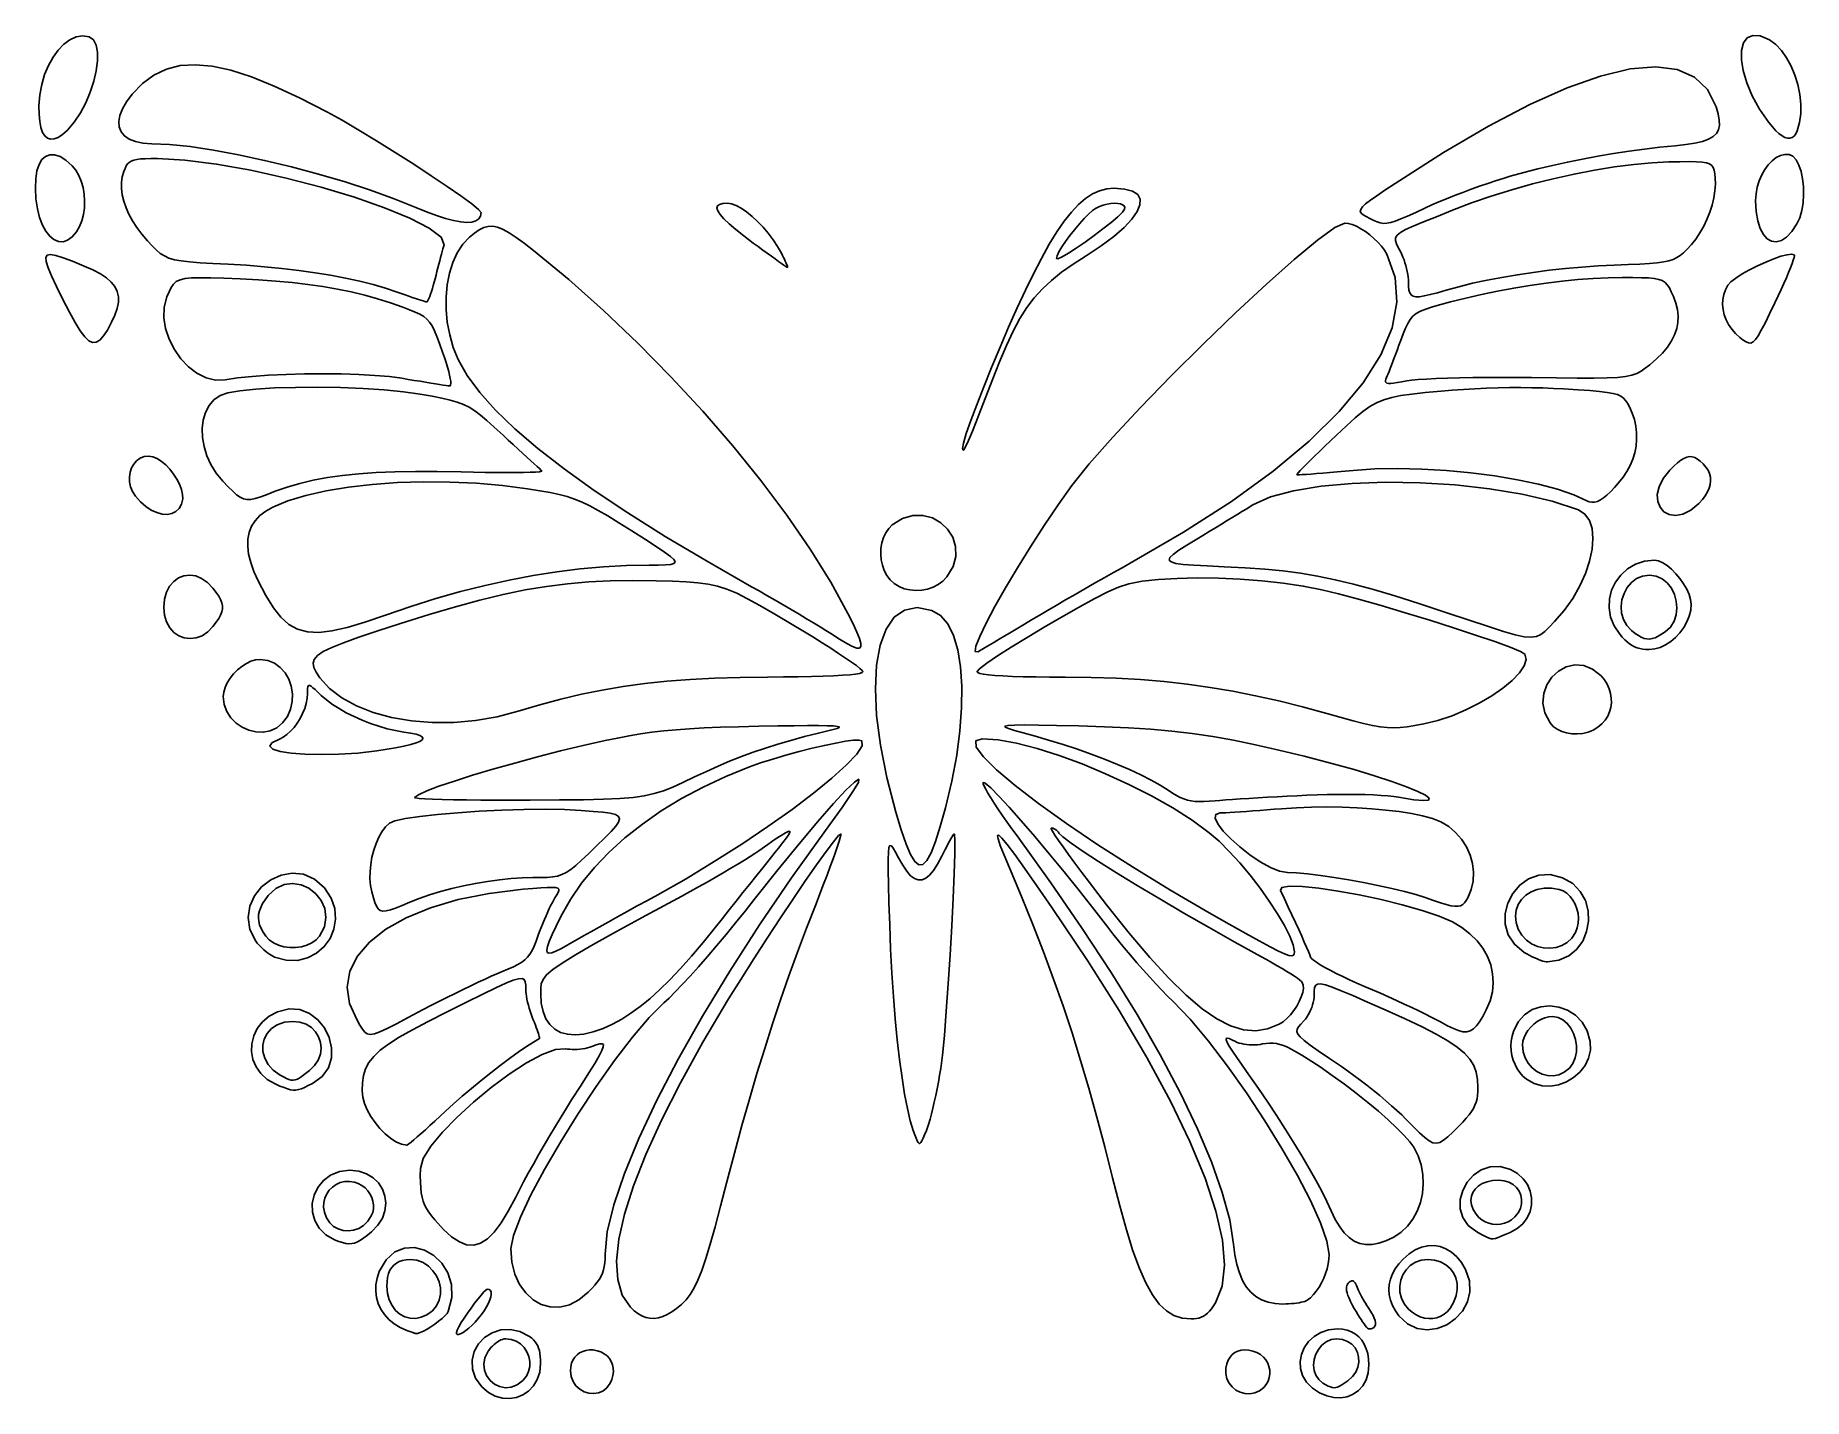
# Model space of a CAD drawing. Header units: millimetres. Extents: x 5 to 705, y 5 to 545.
import ezdxf

# ---------------------------------------------------------------- set-up
doc = ezdxf.new("R2010")
doc.units = ezdxf.units.MM
doc.layers.add('CUT', color=1, linetype='Continuous')

msp = doc.modelspace()

# ---------------------------------------------------------------- linework, layer by layer
at = {"layer": 'CUT'}
for points in [[(17.67, 507.16), (20.4, 510.32), (22.84, 514), (24.98, 518.04), (26.76, 522.27), (28.15, 526.54), (29.11, 530.69), (29.62, 534.57), (29.62, 538), (29.09, 540.83), (27.98, 542.91), (26.26, 544.07), (23.74, 544.45), (21.2, 544.05), (18.71, 542.94), (16.32, 541.19), (14.07, 538.87), (12.01, 536.05), (10.2, 532.79), (8.68, 529.17), (7.51, 525.25), (6.74, 521.1), (6.41, 516.8), (6.45, 513.45), (6.71, 510.57), (7.18, 508.18), (7.86, 506.27), (8.73, 504.86), (9.79, 503.95), (11.04, 503.55), (12.45, 503.67), (14.04, 504.3), (15.78, 505.47), (17.67, 507.16)], [(702.49, 506.89), (703.42, 510.15), (703.87, 513.71), (703.88, 517.47), (703.47, 521.33), (702.67, 525.2), (701.52, 528.98), (700.05, 532.55), (698.28, 535.83), (696.25, 538.71), (693.98, 541.1), (691.51, 542.89), (687.84, 544.47), (684.89, 544.7), (682.67, 543.72), (681.18, 541.69), (680.42, 538.75), (680.38, 535.05), (681.08, 530.73), (682.51, 525.93), (684.68, 520.81), (687.58, 515.51), (691.22, 510.17), (692.62, 508.42), (693.96, 506.95), (695.24, 505.78), (696.45, 504.89), (697.58, 504.29), (698.63, 503.98), (699.6, 503.97), (700.47, 504.25), (701.25, 504.84), (701.93, 505.71), (702.49, 506.89)], [(181.46, 474.56), (180.48, 475.77), (177.73, 478.01), (173.49, 481.11), (168.07, 484.88), (161.73, 489.14), (154.76, 493.68), (147.46, 498.34), (140.11, 502.91), (132.99, 507.22), (126.39, 511.08), (120.59, 514.3), (109.57, 519.97), (99.57, 524.62), (90.52, 528.25), (82.34, 530.87), (74.97, 532.48), (68.31, 533.09), (62.31, 532.7), (56.88, 531.33), (51.95, 528.99), (47.44, 525.66), (43.28, 521.38), (41.05, 518.42), (39.43, 515.62), (38.42, 513), (38.01, 510.6), (38.19, 508.43), (38.95, 506.52), (40.28, 504.9), (42.16, 503.59), (44.58, 502.63), (47.55, 502.03), (51.04, 501.82), (58.07, 501.52), (66.3, 500.66), (75.47, 499.28), (85.37, 497.45), (95.77, 495.22), (106.43, 492.64), (117.11, 489.78), (127.6, 486.69), (137.66, 483.42), (147.06, 480.04), (155.57, 476.59), (159.86, 474.81), (163.8, 473.34), (167.38, 472.2), (170.58, 471.37), (173.39, 470.86), (175.81, 470.67), (177.81, 470.8), (179.39, 471.26), (180.53, 472.03), (181.22, 473.14), (181.46, 474.56)], [(588.83, 488.92), (594.24, 490.42), (599.83, 491.86), (605.59, 493.22), (611.49, 494.51), (617.49, 495.72), (623.58, 496.84), (629.71, 497.88), (635.87, 498.82), (642.02, 499.66), (648.13, 500.39), (654.18, 501.01), (658.4, 501.47), (661.98, 502.03), (664.94, 502.72), (667.33, 503.57), (669.16, 504.6), (670.48, 505.85), (671.3, 507.34), (671.68, 509.11), (671.62, 511.18), (671.18, 513.59), (670.37, 516.36), (666.91, 523.25), (661.75, 528.19), (654.91, 531.19), (646.43, 532.26), (636.32, 531.39), (624.63, 528.6), (611.37, 523.89), (596.58, 517.28), (580.28, 508.76), (562.5, 498.34), (543.27, 486.04), (539.27, 483.37), (536.02, 481.18), (533.48, 479.39), (531.61, 477.94), (530.35, 476.77), (529.67, 475.82), (529.51, 475.03), (529.84, 474.33), (530.61, 473.66), (531.77, 472.96), (533.28, 472.17), (534.79, 471.41), (536.12, 470.83), (537.37, 470.44), (538.62, 470.26), (539.98, 470.31), (541.52, 470.61), (543.34, 471.17), (545.54, 472.01), (548.2, 473.16), (551.42, 474.62), (555.28, 476.41), (557.82, 477.56), (560.61, 478.77), (563.61, 480.01), (566.77, 481.27), (570.04, 482.52), (573.35, 483.76), (576.66, 484.96), (579.92, 486.09), (583.07, 487.14), (586.06, 488.09), (588.83, 488.92)], [(21.34, 466.92), (22.53, 468.97), (23.43, 471.28), (24.06, 473.78), (24.41, 476.41), (24.49, 479.11), (24.31, 481.81), (23.87, 484.44), (23.17, 486.95), (22.22, 489.27), (21.02, 491.34), (19.58, 493.08), (17.09, 495.26), (14.77, 496.7), (12.64, 497.42), (10.72, 497.44), (9.04, 496.79), (7.61, 495.49), (6.47, 493.55), (5.64, 491), (5.14, 487.87), (5, 484.17), (5.24, 479.92), (5.8, 476.03), (6.66, 472.58), (7.79, 469.6), (9.15, 467.13), (10.68, 465.2), (12.35, 463.85), (14.12, 463.11), (15.95, 463.02), (17.78, 463.6), (19.6, 464.89), (21.34, 466.92)], [(702.37, 470.05), (703.49, 472.5), (704.3, 475.33), (704.8, 478.41), (705, 481.62), (704.92, 484.85), (704.58, 487.96), (703.98, 490.83), (703.14, 493.35), (702.07, 495.39), (700.79, 496.82), (699.31, 497.52), (697.57, 497.59), (695.83, 497.18), (694.13, 496.33), (692.51, 495.09), (690.99, 493.5), (689.61, 491.61), (688.41, 489.47), (687.41, 487.12), (686.66, 484.62), (686.18, 482), (686.01, 479.31), (686.23, 475), (686.84, 471.31), (687.8, 468.25), (689.06, 465.86), (690.58, 464.17), (692.3, 463.19), (694.19, 462.96), (696.18, 463.5), (698.24, 464.85), (700.32, 467.02), (702.37, 470.05)], [(163.24, 448.33), (163.6, 449.74), (163.97, 451.19), (164.34, 452.63), (164.71, 454.06), (165.08, 455.44), (165.43, 456.77), (165.76, 458.01), (166.07, 459.15), (166.35, 460.17), (166.59, 461.04), (166.8, 461.74), (165.64, 464.81), (160.94, 468.39), (153.27, 472.33), (143.2, 476.46), (131.29, 480.59), (118.12, 484.55), (104.26, 488.19), (90.27, 491.31), (76.74, 493.76), (64.23, 495.35), (53.3, 495.93), (50.69, 495.92), (48.49, 495.87), (46.67, 495.76), (45.17, 495.58), (43.95, 495.31), (42.97, 494.94), (42.18, 494.43), (41.53, 493.79), (40.99, 492.99), (40.5, 492.01), (40.03, 490.84), (39.41, 488.71), (39.1, 486.45), (39.1, 484.08), (39.4, 481.61), (40, 479.07), (40.88, 476.48), (42.04, 473.85), (43.48, 471.21), (45.19, 468.57), (47.16, 465.94), (49.39, 463.37), (51.25, 461.37), (52.88, 459.73), (54.44, 458.4), (56.06, 457.35), (57.89, 456.52), (60.08, 455.89), (62.76, 455.4), (66.08, 455.02), (70.19, 454.71), (75.22, 454.41), (81.33, 454.1), (88.61, 453.67), (95.7, 453.11), (102.6, 452.43), (109.27, 451.64), (115.7, 450.73), (121.88, 449.71), (127.78, 448.58), (133.39, 447.35), (138.69, 446.01), (143.66, 444.58), (148.28, 443.05), (149.85, 442.49), (151.37, 441.96), (152.83, 441.45), (154.2, 440.98), (155.47, 440.55), (156.62, 440.16), (157.62, 439.83), (158.47, 439.56), (159.15, 439.35), (159.62, 439.21), (159.89, 439.14), (160.06, 439.22), (160.28, 439.5), (160.53, 439.95), (160.81, 440.57), (161.12, 441.34), (161.46, 442.25), (161.8, 443.28), (162.16, 444.42), (162.52, 445.65), (162.89, 446.95), (163.24, 448.33)], [(563.45, 443.79), (568.56, 445.2), (573.98, 446.53), (579.67, 447.76), (585.58, 448.9), (591.69, 449.94), (597.94, 450.87), (604.3, 451.69), (610.73, 452.39), (617.18, 452.96), (623.63, 453.41), (630.02, 453.71), (635.54, 453.93), (640.15, 454.15), (643.96, 454.38), (647.08, 454.66), (649.62, 455.02), (651.7, 455.46), (653.41, 456.02), (654.86, 456.72), (656.18, 457.58), (657.46, 458.63), (658.81, 459.89), (660.65, 461.84), (662.37, 464.06), (663.97, 466.5), (665.43, 469.11), (666.71, 471.85), (667.82, 474.66), (668.73, 477.51), (669.41, 480.34), (669.86, 483.11), (670.05, 485.76), (669.97, 488.26), (669.79, 489.92), (669.57, 491.29), (669.21, 492.37), (668.64, 493.21), (667.77, 493.83), (666.52, 494.27), (664.8, 494.54), (662.54, 494.68), (659.65, 494.71), (656.05, 494.68), (651.66, 494.59), (644.94, 494.28), (637.74, 493.62), (630.15, 492.64), (622.25, 491.35), (614.14, 489.78), (605.9, 487.94), (597.63, 485.86), (589.42, 483.55), (581.35, 481.04), (573.51, 478.34), (565.99, 475.47), (559.6, 472.91), (554.46, 470.84), (550.44, 469.16), (547.45, 467.78), (545.36, 466.61), (544.06, 465.56), (543.44, 464.54), (543.39, 463.46), (543.79, 462.22), (544.53, 460.73), (545.5, 458.91), (545.95, 457.97), (546.39, 456.94), (546.8, 455.84), (547.18, 454.7), (547.52, 453.53), (547.83, 452.34), (548.09, 451.17), (548.3, 450.03), (548.45, 448.93), (548.55, 447.9), (548.59, 446.95), (548.62, 445.24), (548.77, 443.84), (549.09, 442.75), (549.61, 441.96), (550.4, 441.45), (551.49, 441.21), (552.96, 441.24), (554.83, 441.53), (557.17, 442.06), (560.03, 442.81), (563.45, 443.79)], [(372.03, 381.17), (372.38, 383.27), (373.51, 387.04), (375.3, 392.21), (377.65, 398.49), (380.44, 405.6), (383.55, 413.27), (386.87, 421.21), (390.29, 429.13), (393.69, 436.77), (396.96, 443.85), (399.98, 450.07), (403.26, 456.37), (406.39, 461.97), (409.41, 466.87), (412.33, 471.11), (415.18, 474.71), (417.98, 477.7), (420.75, 480.08), (423.52, 481.9), (426.29, 483.17), (429.11, 483.91), (431.98, 484.16), (436.2, 483.86), (439.32, 483.01), (441.37, 481.65), (442.35, 479.82), (442.28, 477.56), (441.19, 474.91), (439.1, 471.93), (436.01, 468.65), (431.95, 465.11), (426.93, 461.37), (420.97, 457.45), (415.79, 454.12), (411.24, 450.91), (407.22, 447.71), (403.64, 444.39), (400.43, 440.84), (397.49, 436.94), (394.73, 432.57), (392.06, 427.62), (389.4, 421.96), (386.65, 415.49), (383.73, 408.08), (381.26, 401.63), (379.15, 396.18), (377.38, 391.67), (375.93, 388.02), (374.76, 385.18), (373.84, 383.07), (373.14, 381.63), (372.65, 380.78), (372.31, 380.47), (372.12, 380.62), (372.03, 381.17)], [(300.33, 458.44), (298.81, 461.13), (297.05, 463.78), (295.12, 466.34), (293.05, 468.77), (290.9, 471.02), (288.71, 473.05), (286.54, 474.81), (284.43, 476.25), (282.43, 477.34), (280.59, 478.03), (278.96, 478.27), (277.11, 478.15), (275.8, 477.78), (275.03, 477.17), (274.83, 476.3), (275.17, 475.17), (276.09, 473.77), (277.56, 472.09), (279.61, 470.13), (282.23, 467.87), (285.43, 465.32), (289.22, 462.46), (291.13, 461.05), (292.98, 459.7), (294.73, 458.43), (296.36, 457.24), (297.85, 456.17), (299.19, 455.21), (300.35, 454.4), (301.3, 453.73), (302.03, 453.24), (302.52, 452.93), (302.74, 452.81), (302.79, 452.86), (302.77, 453.03), (302.69, 453.31), (302.56, 453.7), (302.37, 454.17), (302.13, 454.73), (301.85, 455.36), (301.52, 456.05), (301.16, 456.8), (300.76, 457.6), (300.33, 458.44)], [(436.2, 475.83), (436.28, 476.58), (435.99, 477.19), (435.4, 477.66), (434.53, 477.99), (433.45, 478.18), (432.18, 478.22), (430.77, 478.11), (429.28, 477.86), (427.74, 477.46), (426.2, 476.9), (424.71, 476.2), (423.45, 475.33), (421.9, 473.93), (420.16, 472.14), (418.29, 470.05), (416.39, 467.77), (414.55, 465.42), (412.85, 463.1), (411.38, 460.93), (410.22, 459.01), (409.47, 457.46), (409.19, 456.38), (409.8, 456.25), (411.47, 456.99), (413.96, 458.45), (417.06, 460.45), (420.52, 462.83), (424.12, 465.43), (427.64, 468.08), (430.83, 470.61), (433.48, 472.85), (435.34, 474.65), (436.2, 475.83)], [(326.69, 315.76), (319.84, 328.27), (311.74, 341.31), (302.5, 354.74), (292.25, 368.42), (281.1, 382.21), (269.18, 395.97), (256.6, 409.57), (243.48, 422.87), (229.95, 435.72), (216.13, 447.99), (202.13, 459.54), (198.49, 462.38), (195.32, 464.7), (192.57, 466.52), (190.15, 467.85), (188, 468.72), (186.06, 469.12), (184.24, 469.08), (182.47, 468.61), (180.7, 467.73), (178.84, 466.45), (176.84, 464.79), (174.22, 461.99), (172.02, 458.62), (170.24, 454.76), (168.9, 450.5), (168.01, 445.92), (167.56, 441.11), (167.58, 436.14), (168.05, 431.1), (169.01, 426.08), (170.44, 421.16), (172.36, 416.42), (175.96, 410.02), (180.89, 403.3), (187.17, 396.26), (194.83, 388.88), (203.87, 381.15), (214.33, 373.05), (226.22, 364.56), (239.55, 355.67), (254.36, 346.36), (270.65, 336.63), (288.45, 326.44), (291.47, 324.74), (294.61, 322.95), (297.81, 321.11), (301.03, 319.23), (304.21, 317.37), (307.32, 315.53), (310.29, 313.75), (313.08, 312.07), (315.64, 310.5), (317.92, 309.08), (319.87, 307.85), (323.39, 305.62), (326.28, 303.91), (328.54, 302.75), (330.21, 302.15), (331.29, 302.15), (331.81, 302.75), (331.79, 304), (331.25, 305.89), (330.21, 308.47), (328.68, 311.75), (326.69, 315.76)], [(399.38, 313.29), (402.35, 315.06), (405.62, 316.99), (409.13, 319.04), (412.81, 321.19), (416.61, 323.38), (420.47, 325.6), (424.32, 327.79), (428.1, 329.94), (431.75, 332), (435.21, 333.93), (438.42, 335.71), (459.57, 347.96), (478.46, 360.14), (495.06, 372.2), (509.31, 384.08), (521.18, 395.74), (530.63, 407.12), (537.61, 418.17), (542.08, 428.85), (544.01, 439.1), (543.33, 448.87), (540.03, 458.11), (539.08, 459.69), (537.88, 461.27), (536.48, 462.83), (534.92, 464.34), (533.24, 465.75), (531.5, 467.03), (529.74, 468.16), (527.99, 469.1), (526.32, 469.8), (524.76, 470.25), (523.36, 470.41), (519.41, 468.61), (512.54, 463.59), (503.31, 455.92), (492.32, 446.15), (480.16, 434.85), (467.41, 422.58), (454.65, 409.91), (442.47, 397.4), (431.47, 385.61), (422.21, 375.12), (415.3, 366.47), (409.84, 358.82), (404.32, 350.66), (398.9, 342.27), (393.73, 333.93), (388.99, 325.92), (384.81, 318.53), (381.38, 312.03), (378.84, 306.72), (377.35, 302.87), (377.07, 300.76), (378.17, 300.68), (378.75, 301.02), (379.7, 301.57), (380.99, 302.33), (382.58, 303.27), (384.44, 304.37), (386.53, 305.62), (388.83, 306.99), (391.3, 308.46), (393.9, 310.01), (396.6, 311.63), (399.38, 313.29)], [(35.17, 431.11), (36.5, 433.97), (37.4, 436.59), (37.86, 439.01), (37.87, 441.24), (37.41, 443.29), (36.48, 445.21), (35.06, 447), (33.15, 448.69), (30.73, 450.31), (27.79, 451.86), (24.32, 453.39), (19.72, 455.24), (15.99, 456.65), (13.11, 457.57), (11.03, 457.94), (9.72, 457.69), (9.14, 456.77), (9.25, 455.13), (10.03, 452.71), (11.42, 449.44), (13.4, 445.28), (15.93, 440.15), (18.5, 435.1), (20.76, 430.96), (22.75, 427.72), (24.53, 425.34), (26.14, 423.81), (27.64, 423.11), (29.08, 423.2), (30.5, 424.07), (31.95, 425.7), (33.5, 428.05), (35.17, 431.11)], [(701.28, 457.77), (700.25, 458.07), (698.44, 457.87), (696.02, 457.23), (693.16, 456.24), (690.03, 454.97), (686.8, 453.49), (683.63, 451.89), (680.7, 450.25), (678.16, 448.63), (676.2, 447.12), (674.98, 445.79), (674.02, 444.02), (673.36, 442.14), (672.99, 440.18), (672.91, 438.16), (673.11, 436.12), (673.59, 434.09), (674.32, 432.1), (675.32, 430.17), (676.56, 428.35), (678.05, 426.65), (679.78, 425.11), (681.09, 424.09), (682.2, 423.35), (683.18, 422.93), (684.09, 422.9), (684.98, 423.33), (685.93, 424.27), (687, 425.79), (688.24, 427.95), (689.72, 430.8), (691.5, 434.43), (693.65, 438.87), (694.91, 441.52), (696.1, 444.06), (697.19, 446.49), (698.18, 448.76), (699.06, 450.84), (699.81, 452.7), (700.43, 454.33), (700.9, 455.67), (701.2, 456.71), (701.33, 457.42), (701.28, 457.77)], [(166.22, 419.32), (165, 422.71), (163.95, 425.51), (162.99, 427.79), (162.07, 429.65), (161.09, 431.14), (160.01, 432.37), (158.74, 433.39), (157.22, 434.3), (155.38, 435.16), (153.15, 436.06), (150.45, 437.08), (145.53, 438.83), (140.5, 440.41), (135.36, 441.84), (130.05, 443.12), (124.56, 444.25), (118.85, 445.24), (112.9, 446.1), (106.67, 446.83), (100.15, 447.43), (93.29, 447.91), (86.07, 448.27), (79.67, 448.54), (74.43, 448.71), (70.19, 448.77), (66.84, 448.68), (64.24, 448.41), (62.26, 447.92), (60.77, 447.19), (59.64, 446.18), (58.74, 444.87), (57.94, 443.21), (57.1, 441.18), (56.04, 437.14), (55.9, 432.9), (56.58, 428.6), (57.99, 424.37), (60.03, 420.35), (62.6, 416.67), (65.61, 413.49), (68.97, 410.92), (72.57, 409.11), (76.33, 408.2), (80.13, 408.33), (85.05, 409.06), (90.84, 409.66), (97.32, 410.13), (104.27, 410.47), (111.52, 410.67), (118.85, 410.73), (126.08, 410.66), (133.01, 410.44), (139.45, 410.08), (145.19, 409.58), (150.04, 408.93), (152.53, 408.52), (154.94, 408.12), (157.27, 407.74), (159.47, 407.38), (161.51, 407.05), (163.38, 406.75), (165.03, 406.48), (166.44, 406.26), (167.58, 406.08), (168.41, 405.96), (168.91, 405.89), (169.21, 405.98), (169.39, 406.34), (169.46, 406.95), (169.41, 407.8), (169.26, 408.87), (169, 410.16), (168.64, 411.64), (168.18, 413.31), (167.62, 415.16), (166.96, 417.16), (166.22, 419.32)], [(597.26, 409.23), (607.17, 409.1), (615.31, 409.02), (621.91, 409.01), (627.16, 409.1), (631.28, 409.31), (634.48, 409.65), (636.98, 410.16), (638.97, 410.85), (640.68, 411.76), (642.32, 412.89), (644.09, 414.28), (646.78, 416.59), (649.11, 418.93), (651.07, 421.3), (652.66, 423.7), (653.89, 426.13), (654.74, 428.59), (655.23, 431.07), (655.34, 433.58), (655.09, 436.12), (654.47, 438.68), (653.48, 441.28), (652.62, 443.15), (651.84, 444.69), (651.04, 445.92), (650.14, 446.87), (649.05, 447.59), (647.66, 448.11), (645.89, 448.45), (643.65, 448.66), (640.85, 448.76), (637.4, 448.8), (633.2, 448.8), (627.6, 448.71), (621.74, 448.44), (615.67, 447.99), (609.44, 447.39), (603.09, 446.63), (596.67, 445.72), (590.24, 444.67), (583.83, 443.48), (577.49, 442.16), (571.28, 440.72), (565.24, 439.16), (561.32, 438.09), (558.1, 437.16), (555.47, 436.31), (553.36, 435.45), (551.67, 434.53), (550.32, 433.47), (549.21, 432.21), (548.25, 430.67), (547.36, 428.78), (546.44, 426.48), (545.41, 423.69), (544.8, 422.01), (544.18, 420.33), (543.56, 418.68), (542.97, 417.09), (542.39, 415.57), (541.85, 414.15), (541.35, 412.84), (540.9, 411.68), (540.5, 410.69), (540.18, 409.89), (539.93, 409.29), (539.64, 408.58), (539.49, 408), (539.49, 407.54), (539.68, 407.21), (540.06, 406.99), (540.67, 406.89), (541.53, 406.89), (542.67, 407), (544.11, 407.22), (545.87, 407.52), (547.97, 407.92), (549.8, 408.19), (552.39, 408.43), (555.66, 408.65), (559.55, 408.84), (563.96, 409), (568.83, 409.13), (574.08, 409.22), (579.62, 409.28), (585.38, 409.3), (591.29, 409.29), (597.26, 409.23)], [(99.98, 364.19), (104.74, 365.85), (109.73, 367.3), (114.99, 368.55), (120.59, 369.6), (126.57, 370.46), (132.99, 371.13), (139.91, 371.62), (147.36, 371.93), (155.42, 372.08), (164.12, 372.06), (173.53, 371.88), (178.45, 371.77), (183.12, 371.69), (187.48, 371.64), (191.5, 371.62), (195.11, 371.63), (198.28, 371.67), (200.93, 371.74), (203.04, 371.83), (204.54, 371.96), (205.39, 372.11), (205.54, 372.29), (205.16, 372.62), (204.51, 373.2), (203.61, 374.03), (202.47, 375.06), (201.13, 376.29), (199.61, 377.68), (197.93, 379.22), (196.12, 380.89), (194.2, 382.66), (192.2, 384.5), (190.14, 386.41), (186.66, 389.61), (183.74, 392.24), (181.2, 394.38), (178.91, 396.11), (176.72, 397.49), (174.47, 398.6), (172.03, 399.51), (169.24, 400.3), (165.96, 401.04), (162.03, 401.8), (157.32, 402.66), (150.77, 403.61), (143.13, 404.37), (134.71, 404.91), (125.84, 405.26), (116.83, 405.4), (108.02, 405.35), (99.73, 405.1), (92.27, 404.66), (85.97, 404.02), (81.16, 403.19), (78.15, 402.18), (75.71, 400.4), (73.78, 398.1), (72.36, 395.38), (71.46, 392.32), (71.06, 389), (71.17, 385.5), (71.78, 381.9), (72.89, 378.3), (74.51, 374.76), (76.61, 371.39), (79.21, 368.25), (81.34, 366.01), (83.11, 364.21), (84.64, 362.82), (86.01, 361.82), (87.34, 361.2), (88.72, 360.93), (90.26, 360.99), (92.05, 361.37), (94.2, 362.04), (96.81, 362.99), (99.98, 364.19)], [(633.5, 369.82), (635.05, 372.07), (636.35, 374.44), (637.39, 376.91), (638.16, 379.45), (638.66, 382.06), (638.9, 384.69), (638.87, 387.35), (638.56, 389.99), (637.99, 392.61), (637.13, 395.17), (636, 397.67), (635.27, 399.05), (634.54, 400.19), (633.72, 401.12), (632.69, 401.87), (631.32, 402.48), (629.52, 402.96), (627.17, 403.37), (624.15, 403.72), (620.36, 404.04), (615.68, 404.37), (609.99, 404.74), (605.95, 404.96), (601.76, 405.12), (597.44, 405.22), (593.03, 405.25), (588.54, 405.23), (584.01, 405.15), (579.45, 405.01), (574.9, 404.81), (570.38, 404.55), (565.91, 404.23), (561.52, 403.86), (555.2, 403.26), (549.96, 402.7), (545.59, 402.1), (541.93, 401.39), (538.77, 400.47), (535.94, 399.27), (533.24, 397.72), (530.49, 395.74), (527.5, 393.24), (524.09, 390.15), (520.06, 386.39), (517.7, 384.16), (515.44, 382.01), (513.33, 379.98), (511.37, 378.09), (509.61, 376.37), (508.05, 374.83), (506.73, 373.5), (505.68, 372.4), (504.91, 371.57), (504.45, 371.03), (504.33, 370.8), (504.63, 370.75), (505.37, 370.75), (506.54, 370.8), (508.09, 370.89), (509.99, 371.02), (512.2, 371.18), (514.68, 371.38), (517.41, 371.62), (520.35, 371.88), (523.45, 372.17), (526.7, 372.48), (535.24, 373.06), (544.37, 373.23), (553.89, 373.01), (563.59, 372.43), (573.26, 371.51), (582.69, 370.29), (591.69, 368.78), (600.04, 367.02), (607.53, 365.03), (613.97, 362.83), (619.14, 360.47), (620.13, 360.04), (621.16, 359.85), (622.23, 359.9), (623.35, 360.2), (624.53, 360.76), (625.78, 361.57), (627.12, 362.66), (628.55, 364.02), (630.08, 365.66), (631.73, 367.59), (633.5, 369.82)], [(63.32, 361.19), (63.3, 362.99), (62.87, 364.94), (62.1, 366.98), (61.04, 369.04), (59.74, 371.04), (58.25, 372.93), (56.64, 374.62), (54.94, 376.06), (53.23, 377.17), (51.54, 377.89), (49.94, 378.14), (48.1, 377.91), (46.47, 377.28), (45.07, 376.29), (43.93, 374.99), (43.05, 373.46), (42.47, 371.74), (42.2, 369.89), (42.25, 367.96), (42.66, 366.01), (43.43, 364.1), (44.58, 362.29), (46.59, 360.01), (48.72, 358.16), (50.9, 356.73), (53.09, 355.74), (55.21, 355.18), (57.22, 355.06), (59.04, 355.39), (60.62, 356.16), (61.9, 357.38), (62.82, 359.05), (63.32, 361.19)], [(663.53, 359.4), (664.92, 360.91), (666.06, 362.43), (666.96, 363.93), (667.61, 365.43), (668.02, 366.91), (668.18, 368.36), (668.1, 369.79), (667.76, 371.18), (667.18, 372.52), (666.34, 373.81), (665.26, 375.05), (664.1, 376.13), (663, 376.95), (661.92, 377.53), (660.87, 377.85), (659.8, 377.91), (658.7, 377.71), (657.56, 377.24), (656.33, 376.5), (655.02, 375.49), (653.59, 374.2), (652.02, 372.63), (649.37, 369.28), (647.75, 366.01), (647.07, 362.94), (647.24, 360.19), (648.15, 357.86), (649.7, 356.08), (651.78, 354.96), (654.31, 354.62), (657.18, 355.16), (660.28, 356.72), (663.53, 359.4)], [(143.6, 315.2), (153.63, 318.64), (163.54, 321.74), (173.34, 324.52), (183.03, 326.96), (192.61, 329.08), (202.08, 330.88), (211.45, 332.34), (220.72, 333.48), (229.89, 334.3), (238.96, 334.78), (247.93, 334.95), (251.56, 334.96), (254.44, 335.03), (256.53, 335.22), (257.8, 335.6), (258.22, 336.22), (257.76, 337.15), (256.39, 338.44), (254.07, 340.16), (250.79, 342.37), (246.5, 345.12), (241.18, 348.49), (236.02, 351.74), (231.63, 354.44), (227.84, 356.66), (224.5, 358.48), (221.44, 359.94), (218.49, 361.13), (215.51, 362.11), (212.31, 362.94), (208.75, 363.68), (204.66, 364.41), (199.87, 365.18), (189.88, 366.51), (179.57, 367.4), (169.11, 367.88), (158.65, 367.95), (148.36, 367.62), (138.38, 366.91), (128.9, 365.82), (120.06, 364.37), (112.02, 362.57), (104.95, 360.42), (99, 357.96), (96.23, 356.37), (93.91, 354.58), (92.04, 352.57), (90.62, 350.35), (89.65, 347.91), (89.13, 345.26), (89.05, 342.38), (89.42, 339.29), (90.24, 335.98), (91.5, 332.45), (93.21, 328.7), (96.28, 322.9), (99.24, 318.12), (102.22, 314.34), (105.37, 311.5), (108.82, 309.58), (112.72, 308.54), (117.19, 308.34), (122.37, 308.94), (128.41, 310.31), (135.44, 312.41), (143.6, 315.2)], [(606.35, 312.61), (610.23, 317.06), (613.58, 321.8), (616.39, 326.73), (618.63, 331.69), (620.26, 336.58), (621.26, 341.24), (621.6, 345.56), (621.26, 349.41), (620.2, 352.65), (618.4, 355.16), (615.83, 356.81), (605.45, 360.24), (593.59, 363.04), (580.65, 365.2), (567.04, 366.72), (553.17, 367.58), (539.43, 367.79), (526.23, 367.34), (513.98, 366.22), (503.09, 364.43), (493.96, 361.95), (486.98, 358.79), (485.91, 358.13), (484.54, 357.29), (482.91, 356.3), (481.06, 355.17), (479.02, 353.93), (476.82, 352.59), (474.51, 351.18), (472.12, 349.73), (469.68, 348.24), (467.22, 346.75), (464.79, 345.27), (460.82, 342.83), (457.69, 340.84), (455.45, 339.23), (454.16, 337.95), (453.86, 336.97), (454.6, 336.22), (456.42, 335.66), (459.39, 335.24), (463.54, 334.92), (468.92, 334.63), (475.59, 334.34), (483.97, 333.92), (491.65, 333.38), (498.85, 332.68), (505.77, 331.78), (512.6, 330.63), (519.56, 329.2), (526.85, 327.44), (534.66, 325.31), (543.21, 322.76), (552.69, 319.76), (563.31, 316.27), (572.66, 313.14), (580.2, 310.64), (586.19, 308.73), (590.84, 307.4), (594.41, 306.63), (597.14, 306.4), (599.25, 306.68), (600.98, 307.47), (602.59, 308.73), (604.3, 310.45), (606.35, 312.61)], [(365.86, 330.3), (368.29, 334.37), (369.39, 338.43), (369.29, 342.35), (368.16, 345.98), (366.15, 349.17), (363.42, 351.78), (360.11, 353.66), (356.38, 354.65), (352.39, 354.62), (348.29, 353.42), (344.23, 350.91), (342.81, 349.49), (341.64, 347.8), (340.74, 345.88), (340.11, 343.8), (339.75, 341.61), (339.65, 339.35), (339.84, 337.1), (340.29, 334.9), (341.03, 332.8), (342.04, 330.87), (343.34, 329.16), (344.99, 327.66), (346.89, 326.49), (348.99, 325.65), (351.22, 325.13), (353.54, 324.93), (355.88, 325.05), (358.18, 325.49), (360.38, 326.23), (362.44, 327.28), (364.28, 328.64), (365.86, 330.3)], [(632.2, 307.61), (629.96, 310.93), (628.57, 314.43), (627.98, 318.01), (628.14, 321.57), (629, 325), (630.51, 328.2), (632.61, 331.05), (635.26, 333.46), (638.41, 335.3), (642.01, 336.49), (646.01, 336.91), (647.55, 336.65), (649.22, 335.92), (650.96, 334.78), (652.72, 333.31), (654.43, 331.57), (656.04, 329.64), (657.49, 327.59), (658.71, 325.48), (659.66, 323.39), (660.27, 321.39), (660.49, 319.54), (660.29, 317.14), (659.7, 314.77), (658.77, 312.46), (657.54, 310.26), (656.04, 308.21), (654.33, 306.36), (652.43, 304.75), (650.38, 303.43), (648.24, 302.42), (646.03, 301.79), (643.8, 301.57), (642.52, 301.61), (641.32, 301.73), (640.19, 301.94), (639.12, 302.25), (638.1, 302.66), (637.11, 303.17), (636.13, 303.8), (635.17, 304.56), (634.2, 305.44), (633.22, 306.45), (632.2, 307.61)], [(75.3, 310.67), (76.56, 312.34), (77.57, 313.83), (78.33, 315.19), (78.83, 316.46), (79.08, 317.67), (79.08, 318.85), (78.83, 320.06), (78.33, 321.33), (77.57, 322.69), (76.56, 324.18), (75.3, 325.85), (73.13, 328.13), (70.83, 329.73), (68.46, 330.68), (66.09, 331), (63.8, 330.73), (61.66, 329.9), (59.75, 328.53), (58.13, 326.64), (56.89, 324.28), (56.09, 321.47), (55.81, 318.23), (56.1, 315.15), (56.92, 312.46), (58.2, 310.19), (59.85, 308.36), (61.79, 307.02), (63.95, 306.18), (66.26, 305.88), (68.62, 306.15), (70.97, 307.01), (73.22, 308.51), (75.3, 310.67)], [(554.7, 272.15), (560.23, 273.48), (565.82, 275.36), (571.33, 277.67), (576.61, 280.33), (581.52, 283.22), (585.89, 286.24), (589.59, 289.3), (592.46, 292.28), (594.36, 295.08), (595.13, 297.61), (594.64, 299.75), (592.9, 300.78), (588.79, 302.47), (582.72, 304.68), (575.12, 307.28), (566.4, 310.14), (556.99, 313.13), (547.3, 316.1), (537.76, 318.94), (528.79, 321.49), (520.81, 323.64), (514.23, 325.25), (506.91, 326.68), (498.95, 327.85), (490.56, 328.76), (481.95, 329.41), (473.33, 329.79), (464.94, 329.9), (456.97, 329.74), (449.65, 329.3), (443.2, 328.59), (437.82, 327.59), (433.74, 326.31), (429.52, 324.35), (424.14, 321.59), (417.93, 318.2), (411.21, 314.41), (404.32, 310.39), (397.58, 306.36), (391.33, 302.51), (385.9, 299.02), (381.61, 296.12), (378.79, 293.98), (377.78, 292.81), (378.06, 292.43), (378.91, 292.1), (380.32, 291.8), (382.31, 291.53), (384.87, 291.3), (388.02, 291.1), (391.75, 290.94), (396.07, 290.81), (400.99, 290.71), (406.51, 290.65), (412.63, 290.62), (422.95, 290.5), (432.88, 290.17), (442.47, 289.63), (451.8, 288.86), (460.96, 287.85), (470.01, 286.59), (479.02, 285.08), (488.07, 283.29), (497.23, 281.23), (506.58, 278.88), (516.19, 276.23), (521.92, 274.6), (526.74, 273.27), (530.82, 272.22), (534.3, 271.44), (537.34, 270.92), (540.08, 270.63), (542.69, 270.56), (545.3, 270.69), (548.07, 271.01), (551.15, 271.5), (554.7, 272.15)], [(650.24, 308.55), (652.29, 310.45), (653.72, 312.74), (654.56, 315.3), (654.84, 318), (654.59, 320.74), (653.85, 323.38), (652.66, 325.81), (651.04, 327.91), (649.03, 329.56), (646.66, 330.64), (643.97, 331.02), (641.27, 330.66), (638.88, 329.65), (636.83, 328.1), (635.16, 326.11), (633.9, 323.79), (633.08, 321.26), (632.75, 318.61), (632.93, 315.96), (633.66, 313.41), (634.97, 311.07), (636.9, 309.05), (638.3, 307.97), (639.57, 307.1), (640.75, 306.44), (641.87, 305.99), (642.94, 305.74), (644.01, 305.7), (645.1, 305.87), (646.24, 306.24), (647.46, 306.81), (648.78, 307.58), (650.24, 308.55)], [(196.18, 277.1), (204.66, 279.63), (212.96, 281.87), (221.17, 283.83), (229.39, 285.5), (237.71, 286.92), (246.22, 288.09), (255.01, 289.03), (264.18, 289.74), (273.81, 290.24), (284, 290.55), (294.83, 290.67), (301.18, 290.7), (306.99, 290.77), (312.23, 290.87), (316.91, 291.01), (321, 291.17), (324.5, 291.37), (327.39, 291.59), (329.66, 291.84), (331.3, 292.13), (332.29, 292.44), (332.63, 292.77), (332.32, 293.25), (331.44, 294.06), (330.02, 295.17), (328.1, 296.55), (325.74, 298.18), (322.98, 300.02), (319.86, 302.05), (316.42, 304.23), (312.71, 306.54), (308.77, 308.94), (304.65, 311.42), (297.67, 315.56), (291.84, 318.95), (286.91, 321.67), (282.64, 323.81), (278.78, 325.43), (275.09, 326.61), (271.34, 327.44), (267.27, 327.99), (262.64, 328.34), (257.22, 328.57), (250.75, 328.75), (241.45, 328.88), (232.61, 328.75), (224.08, 328.34), (215.71, 327.61), (207.36, 326.56), (198.89, 325.15), (190.14, 323.35), (180.99, 321.15), (171.28, 318.52), (160.86, 315.44), (149.6, 311.88), (140.52, 308.91), (133.03, 306.39), (127.03, 304.24), (122.39, 302.38), (118.99, 300.72), (116.7, 299.18), (115.39, 297.67), (114.96, 296.12), (115.28, 294.45), (116.21, 292.57), (117.65, 290.39), (121.41, 286.13), (126.27, 282.41), (132.09, 279.25), (138.73, 276.68), (146.04, 274.71), (153.88, 273.39), (162.12, 272.72), (170.61, 272.73), (179.21, 273.45), (187.78, 274.9), (196.18, 277.1)], [(365.28, 238.95), (367.81, 249.49), (369.72, 259.68), (371.01, 269.4), (371.68, 278.54), (371.75, 287), (371.23, 294.65), (370.12, 301.4), (368.42, 307.12), (366.16, 311.71), (363.33, 315.05), (359.94, 317.05), (354.11, 318.15), (349.12, 317.19), (344.99, 314.31), (341.75, 309.63), (339.4, 303.27), (337.99, 295.37), (337.52, 286.05), (338.03, 275.44), (339.54, 263.66), (342.06, 250.86), (345.62, 237.14), (347.75, 230.12), (349.69, 224.53), (351.48, 220.37), (353.16, 217.64), (354.76, 216.34), (356.34, 216.49), (357.94, 218.08), (359.59, 221.11), (361.34, 225.6), (363.22, 231.54), (365.28, 238.95)], [(102.85, 272.49), (104.78, 275.1), (106.06, 277.96), (106.71, 280.96), (106.78, 284.01), (106.3, 287), (105.31, 289.81), (103.85, 292.35), (101.95, 294.51), (99.65, 296.18), (96.99, 297.26), (94, 297.65), (92.2, 297.45), (90.36, 296.89), (88.53, 296.01), (86.75, 294.86), (85.05, 293.48), (83.5, 291.92), (82.13, 290.22), (80.99, 288.43), (80.12, 286.58), (79.56, 284.73), (79.37, 282.92), (79.74, 279.81), (80.78, 277), (82.38, 274.52), (84.45, 272.42), (86.87, 270.76), (89.53, 269.58), (92.34, 268.92), (95.18, 268.84), (97.95, 269.37), (100.54, 270.58), (102.85, 272.49)], [(625.15, 272.12), (626.42, 273.6), (627.43, 275.2), (628.18, 276.9), (628.67, 278.67), (628.89, 280.5), (628.86, 282.36), (628.57, 284.21), (628.02, 286.04), (627.21, 287.82), (626.14, 289.53), (624.81, 291.14), (621.46, 293.85), (617.94, 295.25), (614.41, 295.48), (611.03, 294.69), (607.95, 293.01), (605.33, 290.6), (603.33, 287.59), (602.11, 284.14), (601.81, 280.39), (602.61, 276.48), (604.65, 272.56), (605.9, 271.14), (607.45, 269.99), (609.23, 269.12), (611.19, 268.52), (613.27, 268.2), (615.41, 268.15), (617.57, 268.38), (619.68, 268.9), (621.68, 269.69), (623.53, 270.76), (625.15, 272.12)], [(147.56, 262.59), (150.88, 263.27), (153.61, 263.93), (155.73, 264.58), (157.24, 265.21), (158.15, 265.82), (158.45, 266.4), (158.14, 266.96), (157.22, 267.49), (155.7, 268), (153.56, 268.47), (150.8, 268.9), (147.6, 269.45), (144.31, 270.21), (140.97, 271.17), (137.63, 272.3), (134.34, 273.58), (131.14, 275), (128.08, 276.53), (125.21, 278.16), (122.56, 279.86), (120.19, 281.61), (118.14, 283.39), (116.81, 284.67), (115.71, 285.69), (114.84, 286.46), (114.15, 286.99), (113.63, 287.28), (113.26, 287.34), (113.01, 287.16), (112.86, 286.75), (112.78, 286.11), (112.75, 285.25), (112.74, 284.17), (112.61, 282.24), (112.22, 280.25), (111.61, 278.23), (110.79, 276.22), (109.8, 274.28), (108.66, 272.43), (107.39, 270.72), (106.03, 269.19), (104.59, 267.88), (103.09, 266.84), (101.58, 266.09), (98.57, 264.58), (97.8, 263.24), (98.99, 262.1), (101.88, 261.18), (106.21, 260.5), (111.71, 260.08), (118.12, 259.94), (125.18, 260.1), (132.61, 260.59), (140.16, 261.41), (147.56, 262.59)], [(265.98, 251.15), (270.63, 253.33), (275.25, 255.39), (279.85, 257.32), (284.5, 259.15), (289.2, 260.87), (294.01, 262.52), (298.96, 264.09), (304.08, 265.6), (309.41, 267.07), (314.99, 268.5), (320.85, 269.9), (322.37, 270.3), (323.17, 270.64), (323.23, 270.92), (322.48, 271.14), (320.9, 271.3), (318.43, 271.41), (315.04, 271.46), (310.69, 271.46), (305.32, 271.41), (298.91, 271.31), (291.4, 271.17), (283.36, 270.98), (276.2, 270.76), (269.77, 270.5), (263.97, 270.18), (258.67, 269.8), (253.75, 269.35), (249.08, 268.8), (244.55, 268.16), (240.03, 267.41), (235.4, 266.53), (230.54, 265.52), (221.87, 263.58), (212.86, 261.4), (203.73, 259.06), (194.74, 256.62), (186.11, 254.17), (178.08, 251.77), (170.88, 249.49), (164.75, 247.4), (159.93, 245.57), (156.65, 244.07), (155.14, 242.98), (155.53, 242.79), (156.89, 242.62), (159.15, 242.46), (162.23, 242.32), (166.07, 242.2), (170.59, 242.1), (175.72, 242.02), (181.39, 241.96), (187.52, 241.93), (194.04, 241.93), (200.89, 241.95), (212.47, 242.02), (222.05, 242.12), (229.9, 242.29), (236.33, 242.57), (241.62, 243.01), (246.07, 243.63), (249.97, 244.5), (253.62, 245.64), (257.31, 247.1), (261.33, 248.92), (265.98, 251.15)], [(503.43, 181.89), (502.95, 184.61), (501.6, 188.14), (499.48, 192.33), (496.74, 196.99), (493.47, 201.97), (489.8, 207.09), (485.86, 212.19), (481.76, 217.1), (477.62, 221.65), (473.57, 225.68), (469.71, 229.02), (462.94, 233.95), (455.23, 238.85), (446.79, 243.62), (437.86, 248.17), (428.64, 252.41), (419.36, 256.25), (410.25, 259.6), (401.52, 262.37), (393.39, 264.45), (386.09, 265.77), (379.84, 266.23), (377.24, 265.38), (377.46, 262.93), (380.29, 259.05), (385.49, 253.92), (392.85, 247.71), (402.14, 240.59), (413.13, 232.73), (425.61, 224.3), (439.35, 215.49), (454.11, 206.44), (469.69, 197.35), (477.58, 192.87), (484.14, 189.16), (489.5, 186.19), (493.76, 183.89), (497.06, 182.2), (499.51, 181.08), (501.25, 180.45), (502.39, 180.28), (503.05, 180.5), (503.36, 181.06), (503.43, 181.89)], [(508.34, 243.87), (512.37, 244.03), (516.39, 244.15), (520.35, 244.21), (524.2, 244.23), (527.91, 244.2), (531.43, 244.12), (534.71, 244), (537.72, 243.83), (540.41, 243.62), (542.74, 243.36), (544.66, 243.07), (550.64, 242.09), (554.56, 241.75), (556.55, 241.97), (556.74, 242.7), (555.26, 243.87), (552.22, 245.41), (547.76, 247.25), (542.01, 249.35), (535.09, 251.62), (527.13, 254.01), (518.25, 256.46), (507.25, 259.3), (497.22, 261.75), (487.99, 263.85), (479.34, 265.62), (471.06, 267.08), (462.96, 268.28), (454.84, 269.24), (446.49, 269.99), (437.7, 270.56), (428.29, 270.98), (418.03, 271.29), (409.25, 271.49), (402.15, 271.64), (396.64, 271.71), (392.65, 271.68), (390.08, 271.54), (388.88, 271.27), (388.94, 270.85), (390.2, 270.27), (392.58, 269.5), (395.99, 268.53), (400.36, 267.34), (406.12, 265.71), (411.85, 263.95), (417.49, 262.09), (422.99, 260.15), (428.3, 258.14), (433.38, 256.09), (438.17, 254.02), (442.63, 251.94), (446.7, 249.88), (450.33, 247.85), (453.48, 245.88), (455.21, 244.76), (456.78, 243.82), (458.25, 243.04), (459.65, 242.43), (461.05, 241.97), (462.49, 241.64), (464.01, 241.44), (465.68, 241.36), (467.54, 241.38), (469.63, 241.49), (472.02, 241.68), (473.89, 241.84), (476.21, 242.01), (478.94, 242.2), (482.01, 242.41), (485.37, 242.62), (488.96, 242.83), (492.72, 243.05), (496.6, 243.27), (500.53, 243.48), (504.46, 243.68), (508.34, 243.87)], [(251.35, 204.46), (262.59, 210.84), (273.77, 217.6), (284.64, 224.54), (294.98, 231.5), (304.53, 238.29), (313.07, 244.73), (320.35, 250.65), (326.13, 255.85), (330.18, 260.17), (332.26, 263.42), (332.12, 265.43), (331.03, 265.72), (328.84, 265.64), (325.72, 265.24), (321.85, 264.55), (317.38, 263.62), (312.49, 262.48), (307.34, 261.18), (302.12, 259.74), (296.99, 258.22), (292.11, 256.65), (287.66, 255.08), (278.27, 251.27), (269.31, 247.08), (260.81, 242.53), (252.8, 237.64), (245.32, 232.44), (238.38, 226.96), (232.04, 221.21), (226.31, 215.23), (221.22, 209.03), (216.82, 202.65), (213.12, 196.1), (211.12, 192.06), (209.54, 188.71), (208.4, 186.03), (207.7, 183.98), (207.45, 182.53), (207.66, 181.65), (208.33, 181.31), (209.48, 181.47), (211.1, 182.1), (213.22, 183.18), (215.83, 184.66), (217.42, 185.58), (219.51, 186.78), (222.04, 188.21), (224.95, 189.84), (228.19, 191.66), (231.7, 193.61), (235.42, 195.68), (239.31, 197.83), (243.29, 200.03), (247.33, 202.26), (251.35, 204.46)], [(223.86, 47.13), (225.26, 48.57), (226.45, 49.89), (227.46, 51.14), (228.3, 52.34), (228.97, 53.53), (229.51, 54.73), (229.92, 55.99), (230.21, 57.32), (230.4, 58.77), (230.51, 60.37), (230.54, 62.14), (231.42, 71.02), (234.02, 81.75), (238.23, 94.14), (243.94, 108), (251.06, 123.12), (259.5, 139.33), (269.14, 156.43), (279.9, 174.23), (291.66, 192.53), (304.34, 211.16), (317.84, 229.91), (324.41, 238.98), (328.67, 245.29), (330.8, 248.97), (330.94, 250.19), (329.25, 249.09), (325.89, 245.84), (321.02, 240.58), (314.79, 233.46), (307.37, 224.65), (298.92, 214.29), (289.58, 202.54), (285.94, 197.94), (282.2, 193.32), (278.43, 188.76), (274.69, 184.31), (271.02, 180.03), (267.49, 176), (264.15, 172.28), (261.06, 168.92), (258.28, 166), (255.86, 163.58), (253.85, 161.73), (248, 155.91), (241.39, 148.14), (234.28, 138.87), (226.96, 128.55), (219.72, 117.62), (212.82, 106.53), (206.54, 95.74), (201.17, 85.67), (196.99, 76.79), (194.26, 69.55), (193.27, 64.38), (193.66, 59.06), (194.83, 54.33), (196.67, 50.23), (199.1, 46.83), (202, 44.17), (205.27, 42.32), (208.83, 41.34), (212.57, 41.27), (216.39, 42.17), (220.18, 44.11), (223.86, 47.13)], [(508.45, 43.92), (509.72, 44.94), (510.94, 46.17), (512.09, 47.59), (513.16, 49.17), (514.14, 50.88), (515, 52.68), (515.75, 54.54), (516.35, 56.45), (516.8, 58.35), (517.08, 60.23), (517.17, 62.06), (516.27, 67.4), (513.71, 74.65), (509.73, 83.42), (504.58, 93.33), (498.48, 103.99), (491.67, 115.02), (484.39, 126.04), (476.88, 136.66), (469.37, 146.5), (462.1, 155.17), (455.3, 162.31), (453.23, 164.35), (450.98, 166.65), (448.6, 169.18), (446.12, 171.87), (443.58, 174.69), (441.04, 177.59), (438.52, 180.52), (436.07, 183.43), (433.72, 186.29), (431.53, 189.03), (429.53, 191.63), (424.02, 198.78), (418.21, 206.15), (412.25, 213.52), (406.32, 220.71), (400.6, 227.5), (395.25, 233.71), (390.44, 239.13), (386.36, 243.55), (383.18, 246.78), (381.06, 248.63), (380.18, 248.88), (380.23, 248.38), (380.59, 247.49), (381.21, 246.26), (382.09, 244.7), (383.21, 242.87), (384.54, 240.79), (386.05, 238.49), (387.74, 236), (389.58, 233.37), (391.54, 230.62), (393.61, 227.79), (407.03, 209.2), (419.45, 191.15), (430.83, 173.73), (441.13, 157.01), (450.29, 141.07), (458.29, 125.98), (465.08, 111.83), (470.62, 98.69), (474.87, 86.64), (477.79, 75.76), (479.33, 66.13), (479.86, 61.92), (480.62, 58.13), (481.63, 54.77), (482.88, 51.83), (484.38, 49.3), (486.13, 47.17), (488.14, 45.45), (490.41, 44.12), (492.96, 43.18), (495.77, 42.63), (498.86, 42.45), (499.99, 42.47), (501.11, 42.52), (502.22, 42.6), (503.28, 42.7), (504.3, 42.83), (505.24, 42.97), (506.11, 43.14), (506.88, 43.31), (507.54, 43.51), (508.07, 43.71), (508.45, 43.92)], [(153.27, 201.57), (156.98, 203.04), (161.01, 204.43), (165.32, 205.73), (169.84, 206.92), (174.5, 208), (179.23, 208.94), (183.99, 209.74), (188.69, 210.39), (193.29, 210.87), (197.71, 211.16), (201.9, 211.26), (204.97, 211.27), (207.55, 211.34), (209.75, 211.52), (211.67, 211.87), (213.44, 212.44), (215.17, 213.3), (216.98, 214.51), (218.96, 216.1), (221.25, 218.16), (223.96, 220.72), (227.19, 223.85), (230.4, 226.98), (232.94, 229.55), (234.78, 231.62), (235.9, 233.26), (236.26, 234.52), (235.85, 235.48), (234.62, 236.2), (232.57, 236.73), (229.65, 237.14), (225.84, 237.5), (221.11, 237.86), (214.48, 238.19), (206.8, 238.3), (198.39, 238.21), (189.6, 237.94), (180.75, 237.51), (172.18, 236.94), (164.21, 236.27), (157.2, 235.5), (151.46, 234.66), (147.33, 233.77), (145.14, 232.86), (143.61, 231.34), (142.21, 229.43), (140.96, 227.22), (139.88, 224.76), (138.97, 222.11), (138.26, 219.33), (137.76, 216.48), (137.49, 213.63), (137.46, 210.84), (137.68, 208.16), (138.19, 205.67), (138.83, 203.32), (139.41, 201.43), (140.01, 199.97), (140.69, 198.92), (141.51, 198.26), (142.55, 197.98), (143.87, 198.06), (145.53, 198.47), (147.61, 199.21), (150.16, 200.24), (153.27, 201.57)], [(572.08, 203.28), (573.44, 206.53), (574.17, 209.92), (574.31, 213.38), (573.89, 216.83), (572.94, 220.21), (571.49, 223.44), (569.59, 226.44), (567.25, 229.14), (564.53, 231.47), (561.44, 233.35), (558.02, 234.7), (554.16, 235.71), (549.77, 236.61), (544.91, 237.38), (539.67, 238.02), (534.11, 238.53), (528.31, 238.9), (522.34, 239.13), (516.29, 239.22), (510.22, 239.15), (504.21, 238.93), (498.33, 238.54), (495.41, 238.31), (492.53, 238.09), (489.7, 237.87), (486.98, 237.67), (484.4, 237.49), (482.01, 237.33), (479.83, 237.18), (477.9, 237.07), (476.27, 236.97), (474.98, 236.91), (474.05, 236.88), (472.27, 236.29), (472.04, 234.75), (473.12, 232.49), (475.27, 229.71), (478.26, 226.61), (481.86, 223.41), (485.82, 220.32), (489.92, 217.55), (493.91, 215.31), (497.56, 213.81), (500.63, 213.26), (504.25, 213.11), (508.65, 212.72), (513.68, 212.11), (519.16, 211.32), (524.9, 210.38), (530.73, 209.33), (536.48, 208.18), (541.97, 206.98), (547.03, 205.76), (551.48, 204.55), (555.15, 203.37), (558.43, 202.22), (561.19, 201.3), (563.49, 200.6), (565.39, 200.14), (566.93, 199.91), (568.19, 199.9), (569.21, 200.12), (570.05, 200.57), (570.77, 201.25), (571.43, 202.15), (572.08, 203.28)], [(229.81, 151.58), (233.46, 153.25), (237.1, 155.23), (240.76, 157.56), (244.47, 160.25), (248.25, 163.33), (252.14, 166.84), (256.17, 170.8), (260.36, 175.23), (264.75, 180.16), (269.36, 185.62), (274.23, 191.63), (276.95, 195.05), (279.69, 198.5), (282.43, 201.94), (285.11, 205.31), (287.7, 208.57), (290.16, 211.66), (292.45, 214.54), (294.54, 217.15), (296.37, 219.46), (297.92, 221.4), (299.15, 222.93), (300.94, 225.2), (302.31, 227.01), (303.23, 228.35), (303.67, 229.23), (303.61, 229.63), (303.02, 229.55), (301.89, 228.99), (300.19, 227.96), (297.89, 226.43), (294.97, 224.42), (291.4, 221.92), (289.86, 220.87), (287.94, 219.62), (285.67, 218.2), (283.11, 216.63), (280.3, 214.95), (277.29, 213.17), (274.13, 211.34), (270.88, 209.47), (267.56, 207.59), (264.24, 205.75), (260.97, 203.95), (246.7, 196.2), (235.1, 189.87), (225.88, 184.76), (218.77, 180.69), (213.5, 177.46), (209.79, 174.9), (207.37, 172.79), (205.96, 170.97), (205.29, 169.23), (205.08, 167.39), (205.06, 165.25), (205.28, 161.5), (205.96, 158.22), (207.08, 155.42), (208.63, 153.11), (210.59, 151.3), (212.94, 150.01), (215.65, 149.24), (218.72, 149), (222.11, 149.3), (225.81, 150.16), (229.81, 151.58)], [(258.78, 40.63), (260.78, 42.33), (262.58, 44.16), (264.21, 46.27), (265.76, 48.81), (267.26, 51.93), (268.79, 55.76), (270.4, 60.47), (272.14, 66.19), (274.08, 73.07), (276.28, 81.25), (278.79, 90.89), (281.76, 102.24), (284.72, 113.13), (287.68, 123.62), (290.67, 133.77), (293.71, 143.66), (296.81, 153.33), (300, 162.87), (303.29, 172.32), (306.72, 181.77), (310.29, 191.26), (314.03, 200.87), (315.59, 204.84), (317.06, 208.64), (318.43, 212.24), (319.69, 215.6), (320.81, 218.66), (321.78, 221.39), (322.59, 223.74), (323.23, 225.67), (323.66, 227.14), (323.89, 228.1), (323.89, 228.5), (322.98, 227.87), (320.96, 225.48), (318.01, 221.57), (314.27, 216.37), (309.91, 210.1), (305.08, 203.01), (299.94, 195.33), (294.65, 187.27), (289.36, 179.08), (284.23, 170.99), (279.43, 163.22), (269.26, 146.07), (260.41, 130.08), (252.87, 115.27), (246.65, 101.65), (241.75, 89.25), (238.19, 78.07), (235.96, 68.14), (235.08, 59.48), (235.54, 52.1), (237.36, 46.02), (240.54, 41.25), (242.03, 39.8), (243.56, 38.64), (245.11, 37.75), (246.7, 37.14), (248.31, 36.81), (249.96, 36.75), (251.65, 36.97), (253.37, 37.47), (255.13, 38.25), (256.93, 39.3), (258.78, 40.63)], [(363.43, 135.68), (364.1, 140.96), (364.84, 148.72), (365.61, 158.35), (366.39, 169.22), (367.12, 180.72), (367.79, 192.23), (368.35, 203.15), (368.76, 212.85), (369, 220.73), (369.02, 226.15), (368.79, 228.52), (368.69, 228.5), (368.5, 228.29), (368.22, 227.88), (367.86, 227.31), (367.43, 226.58), (366.93, 225.71), (366.38, 224.71), (365.79, 223.59), (365.15, 222.37), (364.49, 221.06), (363.8, 219.69), (362.15, 216.61), (360.57, 214.14), (359.02, 212.28), (357.51, 211.02), (356.02, 210.37), (354.53, 210.32), (353.02, 210.87), (351.5, 212.03), (349.94, 213.79), (348.34, 216.15), (346.67, 219.11), (345.52, 221.29), (344.59, 222.9), (343.85, 223.83), (343.3, 223.97), (342.91, 223.2), (342.67, 221.38), (342.57, 218.42), (342.59, 214.18), (342.71, 208.54), (342.92, 201.39), (343.2, 192.61), (343.58, 182.9), (344.08, 173.41), (344.69, 164.22), (345.41, 155.4), (346.22, 147.05), (347.11, 139.24), (348.08, 132.05), (349.12, 125.57), (350.21, 119.87), (351.35, 115.04), (352.52, 111.16), (353.12, 109.46), (353.63, 108.1), (354.06, 107.08), (354.45, 106.4), (354.81, 106.06), (355.16, 106.06), (355.54, 106.4), (355.97, 107.08), (356.46, 108.1), (357.04, 109.46), (357.74, 111.16), (358.19, 112.36), (358.68, 113.88), (359.19, 115.69), (359.74, 117.74), (360.29, 119.99), (360.85, 122.41), (361.41, 124.97), (361.96, 127.61), (362.48, 130.3), (362.97, 133), (363.43, 135.68)], [(472.17, 42.91), (474.87, 49.5), (475.78, 57.79), (474.93, 67.73), (472.34, 79.24), (468.03, 92.29), (462.02, 106.8), (454.34, 122.73), (445.02, 140.02), (434.07, 158.62), (421.51, 178.45), (407.38, 199.48), (401.49, 208), (396.62, 214.95), (392.72, 220.39), (389.75, 224.37), (387.65, 226.93), (386.38, 228.13), (385.88, 228), (386.1, 226.59), (386.99, 223.96), (388.51, 220.14), (390.6, 215.19), (395.41, 203.77), (399.9, 192.68), (404.12, 181.83), (408.09, 171.12), (411.83, 160.46), (415.39, 149.76), (418.8, 138.92), (422.07, 127.87), (425.25, 116.49), (428.36, 104.7), (431.44, 92.41), (434.24, 81.39), (436.9, 71.8), (439.49, 63.55), (442.04, 56.57), (444.59, 50.78), (447.19, 46.09), (449.89, 42.44), (452.72, 39.74), (455.74, 37.9), (458.98, 36.86), (462.5, 36.53), (463.61, 36.57), (464.64, 36.7), (465.61, 36.92), (466.52, 37.24), (467.38, 37.67), (468.2, 38.21), (469, 38.88), (469.79, 39.67), (470.57, 40.61), (471.36, 41.68), (472.17, 42.91)], [(497.36, 153.25), (498.91, 154.22), (500.41, 155.49), (501.85, 156.99), (503.17, 158.65), (504.35, 160.42), (505.36, 162.24), (506.15, 164.04), (506.7, 165.76), (506.97, 167.33), (506.92, 168.7), (506.52, 169.8), (506.17, 170.18), (505.52, 170.72), (504.59, 171.4), (503.4, 172.21), (501.99, 173.13), (500.37, 174.14), (498.57, 175.24), (496.63, 176.39), (494.55, 177.59), (492.38, 178.81), (490.13, 180.06), (479.86, 185.73), (469.64, 191.49), (459.67, 197.22), (450.12, 202.81), (441.17, 208.16), (433, 213.15), (425.8, 217.68), (419.73, 221.63), (414.99, 224.89), (411.75, 227.36), (410.18, 228.92), (409.98, 229.21), (409.76, 229.49), (409.5, 229.75), (409.23, 229.99), (408.94, 230.21), (408.64, 230.41), (408.34, 230.58), (408.03, 230.71), (407.73, 230.81), (407.44, 230.87), (407.16, 230.89), (407.15, 230.56), (407.65, 229.6), (408.62, 228.06), (410.02, 225.99), (411.82, 223.43), (413.98, 220.43), (416.48, 217.04), (419.27, 213.31), (422.32, 209.29), (425.6, 205.02), (429.07, 200.55), (438.04, 189.33), (446.23, 179.65), (453.72, 171.47), (460.58, 164.71), (466.88, 159.34), (472.72, 155.3), (478.15, 152.54), (483.25, 151.01), (488.11, 150.65), (492.78, 151.42), (497.36, 153.25)], [(99.7, 179.83), (99.05, 180.13), (98.35, 180.51), (97.64, 180.97), (96.9, 181.48), (96.17, 182.05), (95.44, 182.67), (94.73, 183.31), (94.06, 183.98), (93.43, 184.67), (92.85, 185.35), (92.34, 186.04), (89.95, 190.77), (89.2, 195.47), (89.87, 199.96), (91.74, 204.06), (94.58, 207.59), (98.17, 210.39), (102.27, 212.28), (106.68, 213.07), (111.16, 212.61), (115.49, 210.7), (119.44, 207.18), (122.09, 203.16), (123.53, 199), (123.86, 194.86), (123.21, 190.87), (121.66, 187.19), (119.34, 183.97), (116.33, 181.35), (112.76, 179.47), (108.73, 178.5), (104.34, 178.57), (99.7, 179.83)], [(594.42, 181.68), (590.54, 184.87), (588.06, 188.64), (586.87, 192.78), (586.85, 197.04), (587.88, 201.2), (589.84, 205.03), (592.62, 208.31), (596.09, 210.79), (600.15, 212.26), (604.67, 212.48), (609.54, 211.22), (613.58, 208.88), (616.59, 205.79), (618.61, 202.14), (619.68, 198.15), (619.83, 194.01), (619.1, 189.95), (617.53, 186.16), (615.15, 182.86), (612, 180.24), (608.13, 178.52), (603.56, 177.9), (603.06, 177.94), (602.45, 178.06), (601.74, 178.25), (600.96, 178.51), (600.1, 178.83), (599.2, 179.2), (598.26, 179.62), (597.3, 180.09), (596.33, 180.59), (595.36, 181.12), (594.42, 181.68)], [(117.54, 188.14), (119.42, 191.84), (120.04, 195.51), (119.56, 198.99), (118.16, 202.16), (116.01, 204.89), (113.29, 207.02), (110.17, 208.43), (106.83, 208.99), (103.43, 208.55), (100.16, 206.97), (97.18, 204.13), (95.97, 202.49), (94.98, 200.95), (94.22, 199.48), (93.69, 198.07), (93.38, 196.69), (93.3, 195.33), (93.43, 193.97), (93.79, 192.59), (94.36, 191.17), (95.16, 189.69), (96.17, 188.14), (97.54, 186.62), (99.25, 185.4), (101.23, 184.49), (103.4, 183.88), (105.69, 183.58), (108.01, 183.58), (110.3, 183.88), (112.47, 184.49), (114.46, 185.4), (116.17, 186.62), (117.54, 188.14)], [(158.46, 158.99), (161.53, 160.59), (164.7, 162.21), (167.92, 163.84), (171.13, 165.44), (174.3, 166.99), (177.37, 168.46), (180.28, 169.85), (183.01, 171.11), (185.48, 172.23), (187.66, 173.18), (189.5, 173.95), (192.07, 175), (194.24, 175.95), (196.05, 176.85), (197.56, 177.75), (198.82, 178.7), (199.88, 179.75), (200.8, 180.97), (201.62, 182.39), (202.4, 184.07), (203.2, 186.07), (204.06, 188.43), (204.62, 189.96), (205.22, 191.53), (205.85, 193.11), (206.5, 194.67), (207.16, 196.19), (207.81, 197.66), (208.45, 199.03), (209.07, 200.3), (209.66, 201.44), (210.2, 202.43), (210.69, 203.24), (211.43, 204.41), (211.97, 205.37), (212.25, 206.12), (212.2, 206.69), (211.77, 207.08), (210.91, 207.32), (209.55, 207.41), (207.64, 207.37), (205.13, 207.23), (201.95, 206.99), (198.05, 206.66), (184.61, 205.04), (172.35, 202.57), (161.4, 199.32), (151.84, 195.37), (143.78, 190.81), (137.31, 185.7), (132.53, 180.13), (129.55, 174.18), (128.46, 167.93), (129.36, 161.45), (132.35, 154.82), (133.51, 152.85), (134.47, 151.28), (135.36, 150.13), (136.35, 149.43), (137.57, 149.19), (139.19, 149.45), (141.36, 150.23), (144.22, 151.55), (147.92, 153.43), (152.61, 155.9), (158.46, 158.99)], [(579.36, 158.93), (580.87, 162.45), (581.78, 166.04), (582.11, 169.63), (581.88, 173.19), (581.11, 176.68), (579.81, 180.05), (578, 183.27), (575.7, 186.29), (572.91, 189.07), (569.66, 191.57), (565.97, 193.74), (560.7, 196.01), (553.94, 198.28), (546.13, 200.49), (537.71, 202.55), (529.09, 204.39), (520.73, 205.91), (513.05, 207.05), (506.49, 207.73), (501.48, 207.86), (498.46, 207.37), (497.86, 206.17), (499.43, 202.87), (500.96, 199.63), (502.43, 196.49), (503.82, 193.49), (505.12, 190.66), (506.3, 188.06), (507.34, 185.72), (508.24, 183.68), (508.96, 181.99), (509.5, 180.68), (509.83, 179.8), (510.2, 179.26), (510.98, 178.57), (512.15, 177.74), (513.66, 176.78), (515.49, 175.72), (517.6, 174.57), (519.95, 173.36), (522.52, 172.1), (525.27, 170.81), (528.17, 169.51), (531.18, 168.21), (534.28, 166.88), (537.45, 165.5), (540.65, 164.08), (543.81, 162.65), (546.91, 161.22), (549.88, 159.83), (552.68, 158.49), (555.27, 157.23), (557.59, 156.07), (559.6, 155.02), (561.26, 154.12), (563.99, 152.63), (566.33, 151.48), (568.35, 150.68), (570.1, 150.26), (571.64, 150.22), (573.01, 150.59), (574.27, 151.37), (575.49, 152.58), (576.7, 154.23), (577.98, 156.34), (579.36, 158.93)], [(614.66, 189.56), (615.36, 191.35), (615.76, 193.23), (615.86, 195.15), (615.68, 197.08), (615.25, 198.96), (614.59, 200.74), (613.69, 202.38), (612.6, 203.83), (611.32, 205.05), (609.87, 205.98), (608.27, 206.58), (605.18, 207.09), (602.27, 207.06), (599.58, 206.55), (597.16, 205.6), (595.06, 204.27), (593.33, 202.6), (592.03, 200.63), (591.2, 198.43), (590.89, 196.03), (591.16, 193.49), (592.04, 190.85), (593.44, 188.48), (595.23, 186.55), (597.31, 185.06), (599.61, 184.02), (602.05, 183.42), (604.53, 183.28), (606.97, 183.6), (609.29, 184.38), (611.4, 185.63), (613.22, 187.35), (614.66, 189.56)], [(167.34, 118.76), (170.52, 121.67), (173.98, 124.71), (177.65, 127.82), (181.43, 130.93), (185.26, 133.98), (189.05, 136.92), (192.72, 139.66), (196.18, 142.16), (199.36, 144.36), (202.18, 146.17), (204.55, 147.56), (204.59, 147.67), (204.57, 147.94), (204.49, 148.34), (204.35, 148.86), (204.16, 149.49), (203.92, 150.22), (203.63, 151.04), (203.3, 151.93), (202.93, 152.89), (202.53, 153.89), (202.1, 154.94), (201.66, 156.05), (201.24, 157.2), (200.85, 158.4), (200.48, 159.61), (200.15, 160.83), (199.86, 162.02), (199.61, 163.17), (199.4, 164.27), (199.25, 165.29), (199.16, 166.22), (199.13, 167.03), (199.11, 168.69), (198.96, 169.98), (198.54, 170.87), (197.7, 171.29), (196.3, 171.22), (194.18, 170.61), (191.2, 169.42), (187.22, 167.61), (182.08, 165.13), (175.66, 161.95), (167.79, 158.02), (160.44, 154.29), (154.23, 151), (149.07, 148.06), (144.86, 145.39), (141.52, 142.89), (138.94, 140.48), (137.04, 138.08), (135.72, 135.6), (134.89, 132.95), (134.46, 130.05), (134.34, 126.81), (134.58, 124.41), (135.28, 121.88), (136.36, 119.3), (137.78, 116.74), (139.47, 114.27), (141.37, 111.95), (143.42, 109.88), (145.57, 108.1), (147.76, 106.71), (149.93, 105.76), (152.01, 105.33), (152.31, 105.47), (152.9, 105.89), (153.76, 106.56), (154.86, 107.48), (156.18, 108.61), (157.7, 109.93), (159.38, 111.43), (161.22, 113.09), (163.17, 114.87), (165.22, 116.77), (167.34, 118.76)], [(568.45, 112.87), (570.04, 114.49), (571.4, 115.98), (572.55, 117.35), (573.51, 118.64), (574.28, 119.89), (574.9, 121.12), (575.36, 122.37), (575.7, 123.67), (575.92, 125.06), (576.04, 126.55), (576.07, 128.2), (575.92, 131.36), (575.4, 134.22), (574.43, 136.85), (572.91, 139.33), (570.75, 141.74), (567.87, 144.15), (564.16, 146.64), (559.55, 149.28), (553.94, 152.15), (547.24, 155.32), (539.36, 158.88), (532.3, 162.01), (526.53, 164.54), (521.92, 166.49), (518.36, 167.89), (515.69, 168.78), (513.8, 169.16), (512.54, 169.09), (511.79, 168.57), (511.42, 167.64), (511.3, 166.32), (511.28, 164.65), (511.24, 163.77), (511.11, 162.83), (510.9, 161.85), (510.61, 160.85), (510.26, 159.85), (509.85, 158.85), (509.39, 157.87), (508.88, 156.94), (508.33, 156.06), (507.74, 155.25), (507.13, 154.53), (505.94, 153.27), (505.02, 152.21), (504.46, 151.27), (504.33, 150.34), (504.71, 149.34), (505.68, 148.17), (507.31, 146.73), (509.68, 144.94), (512.87, 142.69), (516.95, 139.9), (522, 136.47), (524.41, 134.8), (526.93, 132.98), (529.5, 131.06), (532.1, 129.06), (534.68, 127.02), (537.2, 124.97), (539.62, 122.94), (541.91, 120.96), (544.01, 119.08), (545.9, 117.31), (547.53, 115.7), (550.51, 112.64), (552.97, 110.19), (555.01, 108.32), (556.74, 107.03), (558.25, 106.29), (559.64, 106.1), (561.03, 106.44), (562.5, 107.31), (564.16, 108.67), (566.11, 110.53), (568.45, 112.87)], [(99.93, 129.58), (96.75, 131.39), (94.22, 133.68), (92.36, 136.35), (91.15, 139.28), (90.6, 142.37), (90.69, 145.51), (91.43, 148.59), (92.82, 151.51), (94.85, 154.15), (97.51, 156.41), (100.81, 158.19), (105.41, 159.34), (109.69, 159.03), (113.54, 157.5), (116.84, 154.99), (119.46, 151.74), (121.31, 147.97), (122.25, 143.93), (122.18, 139.86), (120.98, 135.99), (118.53, 132.55), (114.71, 129.79), (113.01, 128.92), (111.56, 128.22), (110.31, 127.69), (109.19, 127.34), (108.14, 127.15), (107.1, 127.14), (106.02, 127.29), (104.82, 127.62), (103.45, 128.11), (101.84, 128.76), (99.93, 129.58)], [(113.46, 134.84), (115.51, 136.83), (116.95, 139.03), (117.81, 141.36), (118.1, 143.72), (117.87, 146.03), (117.13, 148.22), (115.92, 150.2), (114.26, 151.88), (112.18, 153.18), (109.71, 154.03), (106.88, 154.33), (103.58, 153.98), (100.78, 153.01), (98.51, 151.51), (96.77, 149.59), (95.61, 147.36), (95.04, 144.91), (95.09, 142.36), (95.78, 139.8), (97.14, 137.34), (99.18, 135.07), (101.94, 133.11), (103.27, 132.37), (104.39, 131.79), (105.37, 131.38), (106.24, 131.13), (107.05, 131.06), (107.86, 131.19), (108.71, 131.5), (109.64, 132.02), (110.71, 132.74), (111.97, 133.68), (113.46, 134.84)], [(595.29, 131.48), (593.9, 132.69), (592.67, 134.07), (591.62, 135.59), (590.74, 137.24), (590.05, 138.99), (589.55, 140.82), (589.24, 142.7), (589.14, 144.62), (589.24, 146.55), (589.56, 148.48), (590.1, 150.37), (591.96, 154.13), (594.5, 157), (597.55, 159), (600.94, 160.16), (604.52, 160.5), (608.11, 160.03), (611.55, 158.79), (614.67, 156.79), (617.31, 154.04), (619.31, 150.59), (620.49, 146.43), (620.6, 143.01), (619.89, 139.79), (618.47, 136.86), (616.45, 134.26), (613.96, 132.08), (611.09, 130.38), (607.98, 129.24), (604.73, 128.7), (601.45, 128.85), (598.27, 129.76), (595.29, 131.48)], [(612.25, 135.82), (613.68, 137.69), (614.61, 139.87), (615.07, 142.24), (615.08, 144.71), (614.7, 147.18), (613.93, 149.54), (612.83, 151.7), (611.42, 153.56), (609.73, 155.01), (607.8, 155.95), (605.65, 156.29), (604.09, 156.15), (602.53, 155.75), (601.01, 155.11), (599.55, 154.27), (598.19, 153.25), (596.96, 152.09), (595.88, 150.8), (594.99, 149.43), (594.32, 147.99), (593.89, 146.52), (593.74, 145.05), (594.02, 142.34), (594.79, 139.89), (596, 137.75), (597.56, 135.94), (599.4, 134.51), (601.45, 133.49), (603.63, 132.91), (605.88, 132.82), (608.11, 133.25), (610.26, 134.24), (612.25, 135.82)], [(542.76, 68.96), (545.67, 70.84), (548.19, 73.22), (550.31, 76.04), (552.01, 79.2), (553.27, 82.64), (554.08, 86.27), (554.42, 90.01), (554.27, 93.79), (553.61, 97.52), (552.42, 101.13), (550.7, 104.54), (549.16, 106.67), (546.9, 109.22), (544.01, 112.13), (540.58, 115.33), (536.69, 118.74), (532.44, 122.28), (527.91, 125.88), (523.19, 129.48), (518.38, 132.98), (513.55, 136.33), (508.8, 139.45), (506.39, 140.95), (504.26, 142.22), (502.36, 143.27), (500.65, 144.12), (499.09, 144.78), (497.66, 145.25), (496.3, 145.56), (494.97, 145.72), (493.65, 145.73), (492.28, 145.62), (490.84, 145.4), (489.81, 145.23), (488.74, 145.13), (487.65, 145.07), (486.55, 145.07), (485.47, 145.11), (484.41, 145.21), (483.4, 145.35), (482.44, 145.54), (481.56, 145.77), (480.77, 146.05), (480.08, 146.36), (478.64, 147.1), (477.54, 147.57), (476.79, 147.74), (476.41, 147.57), (476.4, 147), (476.8, 146.02), (477.62, 144.56), (478.86, 142.59), (480.56, 140.08), (482.72, 136.97), (485.36, 133.23), (489.14, 127.83), (492.84, 122.38), (496.45, 116.94), (499.92, 111.54), (503.22, 106.25), (506.33, 101.11), (509.22, 96.17), (511.86, 91.47), (514.22, 87.08), (516.26, 83.04), (517.95, 79.4), (519.61, 75.97), (521.34, 73.06), (523.16, 70.66), (525.09, 68.76), (527.13, 67.36), (529.31, 66.44), (531.63, 66.01), (534.13, 66.05), (536.8, 66.56), (539.67, 67.53), (542.76, 68.96)], [(195.16, 84.77), (196.61, 87.62), (198.28, 90.78), (200.13, 94.2), (202.13, 97.8), (204.24, 101.54), (206.42, 105.34), (208.65, 109.16), (210.88, 112.92), (213.09, 116.57), (215.24, 120.04), (217.29, 123.29), (221.02, 129.13), (224.05, 133.92), (226.42, 137.74), (228.14, 140.69), (229.26, 142.85), (229.82, 144.31), (229.84, 145.17), (229.37, 145.52), (228.43, 145.44), (227.05, 145.03), (225.29, 144.38), (224.46, 144.1), (223.55, 143.86), (222.59, 143.65), (221.59, 143.48), (220.56, 143.36), (219.52, 143.27), (218.49, 143.23), (217.49, 143.24), (216.52, 143.29), (215.62, 143.39), (214.79, 143.54), (210.9, 143.27), (205.67, 141.3), (199.45, 137.92), (192.6, 133.44), (185.48, 128.15), (178.46, 122.36), (171.9, 116.35), (166.15, 110.43), (161.58, 104.89), (158.55, 100.04), (157.42, 96.17), (157.38, 93.25), (157.42, 90.71), (157.53, 88.49), (157.74, 86.52), (158.06, 84.78), (158.51, 83.19), (159.1, 81.7), (159.84, 80.27), (160.75, 78.84), (161.84, 77.35), (163.14, 75.76), (166.58, 71.96), (169.8, 69.05), (172.84, 67.05), (175.73, 65.95), (178.51, 65.78), (181.23, 66.55), (183.92, 68.26), (186.62, 70.92), (189.37, 74.56), (192.2, 79.17), (195.16, 84.77)], [(123.47, 67.85), (119.93, 69.84), (117.31, 72.43), (115.58, 75.47), (114.7, 78.78), (114.64, 82.19), (115.36, 85.54), (116.83, 88.65), (119.01, 91.36), (121.86, 93.51), (125.34, 94.92), (129.43, 95.43), (132.99, 95.06), (136.1, 94.03), (138.73, 92.43), (140.84, 90.37), (142.39, 87.93), (143.36, 85.22), (143.7, 82.34), (143.38, 79.39), (142.37, 76.46), (140.62, 73.65), (138.11, 71.06), (136.47, 69.72), (135.02, 68.61), (133.7, 67.73), (132.49, 67.06), (131.34, 66.61), (130.22, 66.37), (129.07, 66.31), (127.86, 66.44), (126.56, 66.75), (125.1, 67.22), (123.47, 67.85)], [(137.99, 77.31), (138.56, 78.73), (138.85, 80.2), (138.87, 81.7), (138.63, 83.2), (138.16, 84.65), (137.47, 86.03), (136.58, 87.31), (135.5, 88.45), (134.25, 89.42), (132.84, 90.19), (131.3, 90.72), (129.35, 91.01), (127.48, 90.93), (125.71, 90.51), (124.08, 89.77), (122.62, 88.76), (121.37, 87.51), (120.36, 86.05), (119.63, 84.42), (119.2, 82.65), (119.12, 80.78), (119.41, 78.84), (120.26, 76.54), (121.51, 74.66), (123.07, 73.2), (124.87, 72.17), (126.85, 71.56), (128.91, 71.39), (131, 71.67), (133.02, 72.39), (134.91, 73.57), (136.59, 75.21), (137.99, 77.31)], [(575.61, 71.02), (572.2, 73.58), (570.05, 76.71), (569.05, 80.19), (569.09, 83.81), (570.06, 87.38), (571.84, 90.67), (574.31, 93.48), (577.37, 95.6), (580.91, 96.82), (584.81, 96.93), (588.95, 95.73), (591.74, 94.1), (593.97, 92.07), (595.64, 89.72), (596.74, 87.15), (597.29, 84.46), (597.28, 81.73), (596.7, 79.06), (595.57, 76.53), (593.88, 74.25), (591.63, 72.29), (588.83, 70.76), (586.88, 69.94), (585.31, 69.28), (584.05, 68.78), (583.02, 68.46), (582.14, 68.3), (581.33, 68.32), (580.51, 68.51), (579.61, 68.87), (578.54, 69.41), (577.23, 70.12), (575.61, 71.02)], [(590.66, 76.92), (591.99, 78.55), (592.87, 80.29), (593.32, 82.07), (593.37, 83.84), (593.04, 85.55), (592.35, 87.15), (591.32, 88.57), (589.99, 89.77), (588.36, 90.69), (586.47, 91.27), (584.35, 91.47), (581.86, 91.3), (579.66, 90.85), (577.75, 90.12), (576.16, 89.16), (574.91, 87.99), (574, 86.63), (573.46, 85.12), (573.31, 83.47), (573.56, 81.71), (574.24, 79.88), (575.35, 77.99), (576.38, 76.76), (577.58, 75.75), (578.92, 74.97), (580.37, 74.4), (581.88, 74.07), (583.44, 73.96), (585, 74.08), (586.53, 74.43), (588.01, 75.02), (589.4, 75.85), (590.66, 76.92)], [(152.01, 32.03), (149.36, 33.21), (147, 34.66), (144.95, 36.36), (143.21, 38.27), (141.81, 40.37), (140.75, 42.64), (140.05, 45.03), (139.73, 47.52), (139.79, 50.08), (140.25, 52.68), (141.13, 55.29), (143.87, 60), (147.27, 63.07), (151.11, 64.63), (155.13, 64.84), (159.09, 63.81), (162.77, 61.69), (165.92, 58.63), (168.3, 54.74), (169.68, 50.18), (169.81, 45.07), (168.46, 39.56), (167.98, 38.76), (167.13, 37.8), (166, 36.74), (164.65, 35.63), (163.16, 34.53), (161.61, 33.48), (160.08, 32.53), (158.63, 31.74), (157.34, 31.15), (156.28, 30.82), (155.54, 30.8), (155.42, 30.83), (155.25, 30.89), (155.02, 30.96), (154.74, 31.06), (154.43, 31.16), (154.08, 31.29), (153.7, 31.42), (153.3, 31.56), (152.88, 31.72), (152.45, 31.87), (152.01, 32.03)], [(544.8, 37.78), (543.37, 39.82), (542.26, 41.89), (541.46, 43.97), (540.98, 46.06), (540.82, 48.16), (540.98, 50.25), (541.45, 52.31), (542.23, 54.36), (543.33, 56.37), (544.75, 58.33), (546.47, 60.24), (548.84, 62.31), (551.27, 63.87), (553.75, 64.93), (556.23, 65.5), (558.7, 65.58), (561.1, 65.19), (563.42, 64.31), (565.62, 62.96), (567.66, 61.15), (569.52, 58.88), (571.17, 56.15), (572.74, 51.67), (572.92, 47.34), (571.9, 43.3), (569.9, 39.67), (567.1, 36.61), (563.71, 34.25), (559.92, 32.72), (555.94, 32.18), (551.96, 32.74), (548.18, 34.56), (544.8, 37.78)], [(162.16, 39.78), (163.84, 41.75), (164.9, 43.97), (165.38, 46.36), (165.33, 48.82), (164.79, 51.25), (163.79, 53.56), (162.38, 55.66), (160.59, 57.46), (158.46, 58.86), (156.05, 59.77), (153.38, 60.09), (151.79, 60), (150.34, 59.74), (149.05, 59.3), (147.9, 58.69), (146.91, 57.9), (146.07, 56.94), (145.38, 55.8), (144.85, 54.5), (144.46, 53.02), (144.23, 51.37), (144.15, 49.55), (144.4, 46.65), (145.1, 44.07), (146.19, 41.82), (147.63, 39.94), (149.33, 38.46), (151.26, 37.42), (153.35, 36.84), (155.55, 36.75), (157.78, 37.19), (160.01, 38.19), (162.16, 39.78)], [(565.16, 40.89), (566.58, 43.33), (567.48, 45.79), (567.88, 48.22), (567.81, 50.56), (567.3, 52.77), (566.36, 54.78), (565.03, 56.55), (563.33, 58.02), (561.28, 59.13), (558.91, 59.84), (556.25, 60.09), (553.62, 59.8), (551.29, 58.97), (549.28, 57.69), (547.63, 56.03), (546.36, 54.07), (545.51, 51.9), (545.11, 49.58), (545.19, 47.2), (545.77, 44.83), (546.89, 42.56), (548.59, 40.46), (550.06, 39.17), (551.62, 38.15), (553.25, 37.4), (554.91, 36.91), (556.57, 36.69), (558.21, 36.73), (559.81, 37.04), (561.33, 37.61), (562.75, 38.44), (564.03, 39.54), (565.16, 40.89)], [(527.13, 40.63), (526.31, 42.13), (525.62, 43.49), (525.05, 44.72), (524.6, 45.83), (524.27, 46.83), (524.06, 47.72), (523.97, 48.5), (524, 49.2), (524.13, 49.8), (524.38, 50.32), (524.74, 50.77), (525.14, 51.14), (525.52, 51.4), (525.88, 51.57), (526.21, 51.63), (526.53, 51.59), (526.84, 51.45), (527.13, 51.2), (527.41, 50.84), (527.69, 50.38), (527.96, 49.81), (528.23, 49.13), (528.47, 48.52), (528.77, 47.83), (529.13, 47.07), (529.54, 46.26), (529.99, 45.4), (530.48, 44.52), (530.99, 43.63), (531.52, 42.75), (532.06, 41.87), (532.6, 41.03), (533.14, 40.24), (533.94, 39.01), (534.57, 37.87), (535.04, 36.83), (535.34, 35.89), (535.49, 35.05), (535.46, 34.33), (535.28, 33.72), (534.93, 33.24), (534.42, 32.89), (533.75, 32.68), (532.91, 32.61), (532.68, 32.69), (532.36, 32.95), (531.96, 33.35), (531.49, 33.9), (530.97, 34.58), (530.4, 35.37), (529.79, 36.27), (529.15, 37.25), (528.48, 38.32), (527.81, 39.45), (527.13, 40.63)], [(171.97, 32.11), (172.64, 33.45), (173.6, 35.08), (174.76, 36.91), (176.07, 38.85), (177.47, 40.82), (178.88, 42.73), (180.24, 44.49), (181.49, 46.02), (182.56, 47.22), (183.39, 48), (183.91, 48.29), (184.63, 48.16), (185.12, 47.76), (185.38, 47.13), (185.42, 46.29), (185.25, 45.25), (184.88, 44.06), (184.32, 42.74), (183.57, 41.32), (182.65, 39.81), (181.55, 38.26), (180.3, 36.68), (179.05, 35.28), (177.78, 34.01), (176.54, 32.9), (175.36, 31.96), (174.29, 31.23), (173.34, 30.71), (172.57, 30.43), (172.02, 30.41), (171.7, 30.67), (171.67, 31.23), (171.97, 32.11)], [(181.8, 9.66), (179.29, 13.15), (178.04, 16.73), (177.9, 20.27), (178.75, 23.62), (180.44, 26.63), (182.84, 29.16), (185.81, 31.07), (189.22, 32.21), (192.91, 32.43), (196.77, 31.59), (200.65, 29.55), (201.48, 28.92), (202.21, 28.25), (202.85, 27.54), (203.39, 26.76), (203.85, 25.93), (204.22, 25.01), (204.52, 24), (204.74, 22.89), (204.9, 21.68), (204.99, 20.34), (205.02, 18.86), (204.67, 15.52), (203.71, 12.57), (202.21, 10.06), (200.27, 8.01), (197.98, 6.46), (195.42, 5.44), (192.69, 5), (189.87, 5.17), (187.05, 5.97), (184.33, 7.46), (181.8, 9.66)], [(198, 12.13), (199.39, 13.87), (200.28, 15.76), (200.72, 17.74), (200.73, 19.75), (200.35, 21.71), (199.58, 23.56), (198.48, 25.22), (197.06, 26.63), (195.35, 27.72), (193.38, 28.43), (191.18, 28.68), (190.59, 28.63), (189.96, 28.47), (189.3, 28.22), (188.62, 27.88), (187.94, 27.47), (187.25, 26.99), (186.57, 26.44), (185.92, 25.83), (185.31, 25.18), (184.73, 24.49), (184.22, 23.77), (182.97, 21.2), (182.52, 18.67), (182.78, 16.28), (183.63, 14.11), (184.99, 12.24), (186.74, 10.76), (188.8, 9.75), (191.05, 9.29), (193.41, 9.48), (195.76, 10.4), (198, 12.13)], [(510.57, 9.19), (508.23, 11.52), (506.67, 14.12), (505.84, 16.89), (505.71, 19.72), (506.22, 22.51), (507.34, 25.16), (509.02, 27.56), (511.21, 29.61), (513.87, 31.21), (516.96, 32.24), (520.43, 32.61), (522.47, 32.47), (524.34, 32.08), (526.05, 31.44), (527.59, 30.55), (528.95, 29.44), (530.12, 28.09), (531.09, 26.54), (531.86, 24.77), (532.42, 22.81), (532.76, 20.66), (532.88, 18.33), (532.59, 15.19), (531.76, 12.43), (530.46, 10.08), (528.75, 8.17), (526.69, 6.72), (524.34, 5.76), (521.78, 5.32), (519.05, 5.41), (516.23, 6.07), (513.38, 7.32), (510.57, 9.19)], [(524.59, 12.1), (526.42, 13.7), (527.73, 15.5), (528.56, 17.45), (528.92, 19.45), (528.84, 21.44), (528.33, 23.33), (527.41, 25.05), (526.11, 26.52), (524.45, 27.67), (522.45, 28.41), (520.12, 28.68), (517.91, 28.37), (515.95, 27.49), (514.27, 26.16), (512.9, 24.48), (511.88, 22.54), (511.24, 20.44), (511, 18.29), (511.19, 16.19), (511.86, 14.23), (513.02, 12.52), (514.72, 11.17), (515.86, 10.51), (516.83, 9.99), (517.66, 9.62), (518.41, 9.38), (519.11, 9.3), (519.8, 9.36), (520.53, 9.58), (521.33, 9.96), (522.25, 10.51), (523.32, 11.22), (524.59, 12.1)], [(232.54, 11.08), (233.22, 12.6), (233.64, 14.12), (233.82, 15.6), (233.76, 17.05), (233.48, 18.42), (232.97, 19.7), (232.25, 20.87), (231.33, 21.91), (230.21, 22.79), (228.91, 23.49), (227.44, 23.99), (225.87, 24.26), (224.37, 24.3), (222.96, 24.12), (221.66, 23.72), (220.47, 23.13), (219.42, 22.34), (218.52, 21.39), (217.79, 20.27), (217.25, 19), (216.91, 17.6), (216.79, 16.07), (217.07, 13.78), (217.84, 11.77), (219.01, 10.07), (220.5, 8.72), (222.22, 7.73), (224.09, 7.14), (226.01, 6.97), (227.9, 7.26), (229.68, 8.02), (231.26, 9.28), (232.54, 11.08)], [(491.26, 9.44), (492.26, 10.64), (492.99, 11.96), (493.46, 13.35), (493.67, 14.79), (493.63, 16.24), (493.35, 17.66), (492.84, 19.03), (492.09, 20.3), (491.13, 21.44), (489.95, 22.43), (488.55, 23.22), (486.9, 23.85), (485.31, 24.22), (483.8, 24.34), (482.38, 24.22), (481.07, 23.85), (479.89, 23.26), (478.83, 22.44), (477.93, 21.41), (477.2, 20.17), (476.64, 18.72), (476.29, 17.08), (476.22, 14.9), (476.66, 12.9), (477.53, 11.13), (478.75, 9.62), (480.25, 8.41), (481.97, 7.53), (483.83, 7.02), (485.76, 6.92), (487.69, 7.27), (489.55, 8.1), (491.26, 9.44)]]:
    msp.add_lwpolyline(points, close=True, dxfattribs=at)

doc.saveas('drawing.dxf')
